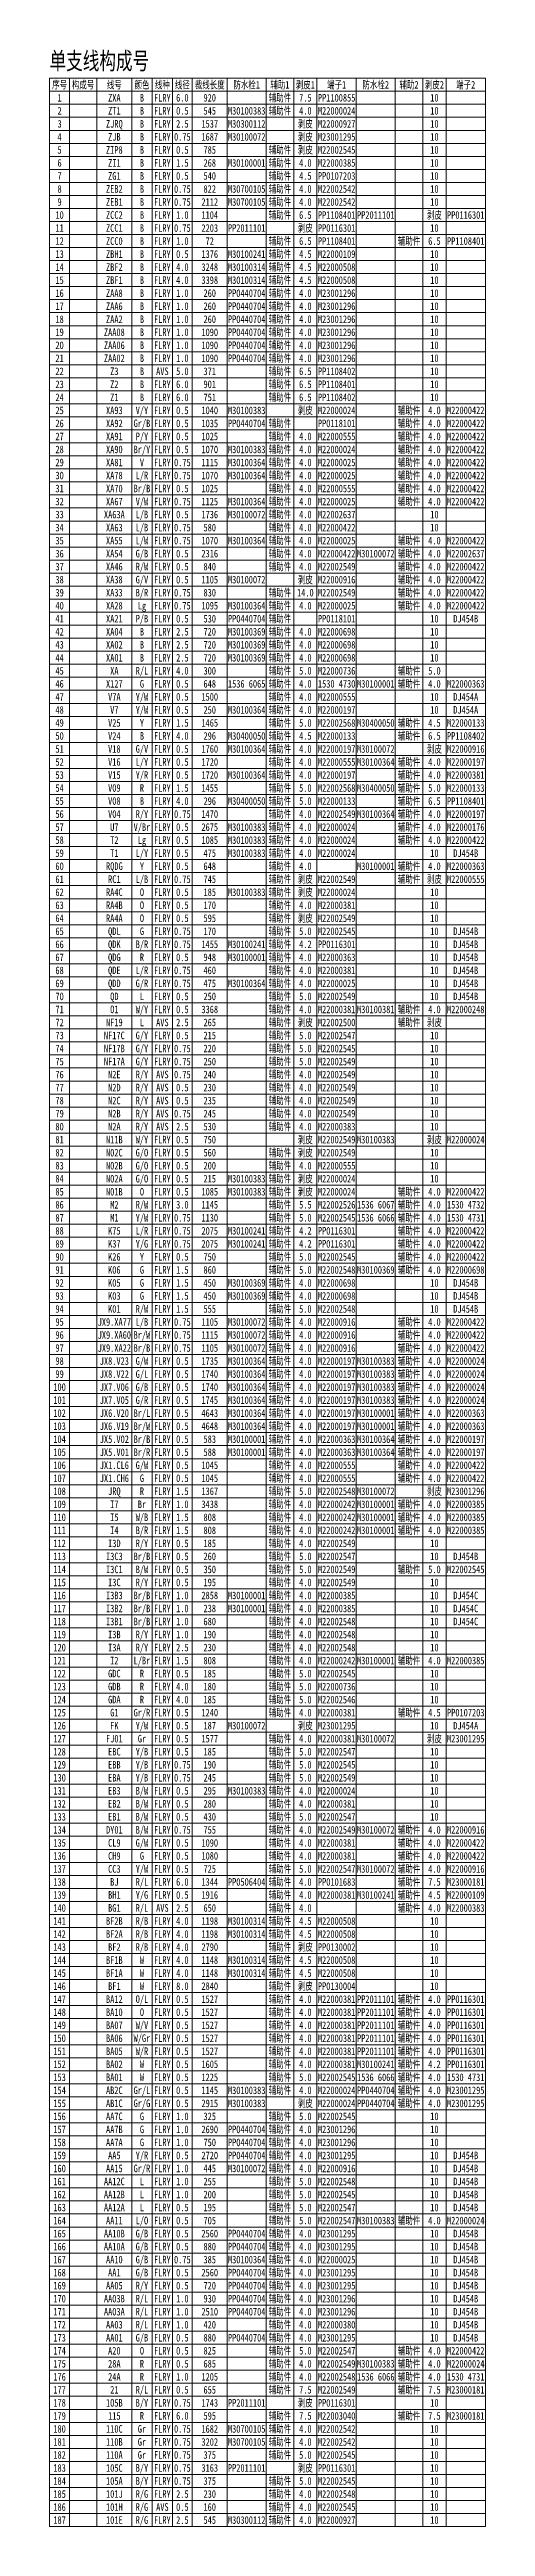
# Model space of a CAD drawing. Header units: millimetres. Extents: x -2653 to 6698, y -4403 to -42.
# Drawn here: x -1159 to -958, y -2873 to -1732 of the extents above; entities that cross this region are included whole.
import ezdxf
from ezdxf.enums import TextEntityAlignment as Align

# ---------------------------------------------------------------- set-up
doc = ezdxf.new("R2010")
doc.units = ezdxf.units.MM
doc.header["$MEASUREMENT"] = 0
doc.layers.add('文字', color=3, linetype='Continuous')
doc.layers.add('轮廓线', color=7, linetype='Continuous')
doc.styles.add('辽宁天海', font='', dxfattribs={"width": 0.7})
doc.styles.get('辽宁天海').set_extended_font_data('NSimSun')

msp = doc.modelspace()

# ---------------------------------------------------------------- texts
at = {"layer": '文字', "color": 3, "lineweight": 0, "style": '辽宁天海', "width": 0.7}
msp.add_text('单支线构成号', height=8, dxfattribs=at).set_placement((-1158.6, -1736.8), align=Align.MIDDLE_LEFT)
at = {"layer": '文字', "color": 7, "lineweight": 0, "style": '辽宁天海', "width": 0.7}
for s, p in [('序号', (-1154, -1747.8)), ('构成号', (-1143.2, -1747.8)), ('线号', (-1128.8, -1747.8)), ('颜色', (-1116.1, -1747.8)), ('线种', (-1106.7, -1747.8)), ('线径', (-1097.5, -1747.8)), ('裁线长度', (-1084.9, -1747.8)), ('防水栓1', (-1067.9, -1747.8)), ('辅助1', (-1052.6, -1747.8)), ('剥皮1', (-1040.9, -1747.8)), ('端子1', (-1026.5, -1747.8)), ('防水栓2', (-1008.5, -1747.8)), ('辅助2', (-993.2, -1747.8)), ('剥皮2', (-981.5, -1747.8)), ('端子2', (-967.1, -1747.8))]:
    msp.add_text(s, height=3.5, dxfattribs=at).set_placement(p, align=Align.MIDDLE_CENTER)
at = {"layer": '文字', "lineweight": 0, "style": '辽宁天海', "width": 0.7}
for s, p in [('1', (-1154, -1753.8)), ('ZXA', (-1128.8, -1753.8)), ('B', (-1116.1, -1753.8)), ('FLRY', (-1106.7, -1753.8)), ('6.0', (-1097.5, -1753.8)), ('920', (-1084.9, -1753.8)), ('辅助件', (-1052.6, -1753.8)), ('7.5', (-1040.9, -1753.8)), ('PP1100855', (-1026.5, -1753.8)), ('10', (-981.5, -1753.8)), ('3', (-1154, -1765.8)), ('2', (-1154, -1759.8)), ('ZJRQ', (-1128.8, -1765.8)), ('ZT1', (-1128.8, -1759.8)), ('B', (-1116.1, -1759.8)), ('B', (-1116.1, -1765.8)), ('FLRY', (-1106.7, -1759.8)), ('FLRY', (-1106.7, -1765.8)), ('0.5', (-1097.5, -1759.8)), ('2.5', (-1097.5, -1765.8)), ('1537', (-1084.9, -1765.8)), ('545', (-1084.9, -1759.8)), ('M30100383', (-1067.9, -1759.8)), ('M30300112', (-1067.9, -1765.8)), ('辅助件', (-1052.6, -1759.8)), ('剥皮', (-1040.9, -1765.8)), ('4.0', (-1040.9, -1759.8)), ('M22000024', (-1026.5, -1759.8)), ('M22000927', (-1026.5, -1765.8)), ('10', (-981.5, -1759.8)), ('10', (-981.5, -1765.8)), ('4', (-1154, -1771.8)), ('5', (-1154, -1777.8)), ('ZIP8', (-1128.8, -1777.8)), ('ZJB', (-1128.8, -1771.8)), ('B', (-1116.1, -1771.8)), ('B', (-1116.1, -1777.8)), ('FLRY', (-1106.7, -1771.8)), ('FLRY', (-1106.7, -1777.8)), ('0.75', (-1097.5, -1771.8)), ('0.5', (-1097.5, -1777.8)), ('1687', (-1084.9, -1771.8)), ('785', (-1084.9, -1777.8)), ('M30100072', (-1067.9, -1771.8)), ('辅助件', (-1052.6, -1777.8)), ('剥皮', (-1040.9, -1771.8)), ('剥皮', (-1040.9, -1777.8)), ('M23001295', (-1026.5, -1771.8)), ('M22002545', (-1026.5, -1777.8)), ('10', (-981.5, -1771.8)), ('10', (-981.5, -1777.8)), ('6', (-1154, -1783.8)), ('7', (-1154, -1789.8)), ('ZI1', (-1128.8, -1783.8)), ('ZG1', (-1128.8, -1789.8)), ('B', (-1116.1, -1783.8)), ('B', (-1116.1, -1789.8)), ('FLRY', (-1106.7, -1783.8)), ('FLRY', (-1106.7, -1789.8)), ('0.5', (-1097.5, -1789.8)), ('1.5', (-1097.5, -1783.8)), ('268', (-1084.9, -1783.8)), ('540', (-1084.9, -1789.8)), ('M30100001', (-1067.9, -1783.8)), ('辅助件', (-1052.6, -1783.8)), ('辅助件', (-1052.6, -1789.8)), ('4.0', (-1040.9, -1783.8)), ('4.5', (-1040.9, -1789.8)), ('M22000385', (-1026.5, -1783.8)), ('PP0107203', (-1026.5, -1789.8)), ('10', (-981.5, -1783.8)), ('10', (-981.5, -1789.8)), ('8', (-1154, -1795.8)), ('9', (-1154, -1801.8)), ('ZEB2', (-1128.8, -1795.8)), ('ZEB1', (-1128.8, -1801.8)), ('B', (-1116.1, -1795.8)), ('B', (-1116.1, -1801.8)), ('FLRY', (-1106.7, -1795.8)), ('FLRY', (-1106.7, -1801.8)), ('0.75', (-1097.5, -1795.8)), ('0.75', (-1097.5, -1801.8)), ('2112', (-1084.9, -1801.8)), ('822', (-1084.9, -1795.8)), ('M30700105', (-1067.9, -1795.8)), ('M30700105', (-1067.9, -1801.8)), ('辅助件', (-1052.6, -1795.8)), ('辅助件', (-1052.6, -1801.8)), ('4.0', (-1040.9, -1795.8)), ('4.0', (-1040.9, -1801.8)), ('M22002542', (-1026.5, -1795.8)), ('M22002542', (-1026.5, -1801.8)), ('10', (-981.5, -1795.8)), ('10', (-981.5, -1801.8)), ('10', (-1154, -1807.8)), ('11', (-1154, -1813.8)), ('ZCC2', (-1128.8, -1807.8)), ('ZCC1', (-1128.8, -1813.8)), ('B', (-1116.1, -1807.8)), ('B', (-1116.1, -1813.8)), ('FLRY', (-1106.7, -1807.8)), ('FLRY', (-1106.7, -1813.8)), ('0.75', (-1097.5, -1813.8)), ('1.0', (-1097.5, -1807.8)), ('1104', (-1084.9, -1807.8)), ('2203', (-1084.9, -1813.8)), ('PP2011101', (-1067.9, -1813.8)), ('辅助件', (-1052.6, -1807.8)), ('剥皮', (-1040.9, -1813.8)), ('6.5', (-1040.9, -1807.8)), ('PP1108401', (-1026.5, -1807.8)), ('PP0116301', (-1026.5, -1813.8)), ('PP2011101', (-1008.5, -1807.8)), ('剥皮', (-981.5, -1807.8)), ('10', (-981.5, -1813.8)), ('PP0116301', (-967.1, -1807.8)), ('12', (-1154, -1819.8)), ('13', (-1154, -1825.8)), ('ZCC0', (-1128.8, -1819.8)), ('ZBH1', (-1128.8, -1825.8)), ('B', (-1116.1, -1819.8)), ('B', (-1116.1, -1825.8)), ('FLRY', (-1106.7, -1819.8)), ('FLRY', (-1106.7, -1825.8)), ('0.5', (-1097.5, -1825.8)), ('1.0', (-1097.5, -1819.8)), ('1376', (-1084.9, -1825.8)), ('72', (-1084.9, -1819.8)), ('M30100241', (-1067.9, -1825.8)), ('辅助件', (-1052.6, -1819.8)), ('辅助件', (-1052.6, -1825.8)), ('4.5', (-1040.9, -1825.8)), ('6.5', (-1040.9, -1819.8)), ('M22000109', (-1026.5, -1825.8)), ('PP1108401', (-1026.5, -1819.8)), ('辅助件', (-993.2, -1819.8)), ('6.5', (-981.5, -1819.8)), ('10', (-981.5, -1825.8)), ('PP1108401', (-967.1, -1819.8)), ('14', (-1154, -1831.8)), ('15', (-1154, -1837.8)), ('ZBF2', (-1128.8, -1831.8)), ('ZBF1', (-1128.8, -1837.8)), ('B', (-1116.1, -1831.8)), ('B', (-1116.1, -1837.8)), ('FLRY', (-1106.7, -1831.8)), ('FLRY', (-1106.7, -1837.8)), ('4.0', (-1097.5, -1831.8)), ('4.0', (-1097.5, -1837.8)), ('3248', (-1084.9, -1831.8)), ('3398', (-1084.9, -1837.8)), ('M30100314', (-1067.9, -1831.8)), ('M30100314', (-1067.9, -1837.8)), ('辅助件', (-1052.6, -1831.8)), ('辅助件', (-1052.6, -1837.8)), ('4.5', (-1040.9, -1831.8)), ('4.5', (-1040.9, -1837.8)), ('M22000508', (-1026.5, -1831.8)), ('M22000508', (-1026.5, -1837.8)), ('10', (-981.5, -1831.8)), ('10', (-981.5, -1837.8)), ('16', (-1154, -1843.8)), ('17', (-1154, -1849.8)), ('ZAA8', (-1128.8, -1843.8)), ('ZAA6', (-1128.8, -1849.8)), ('B', (-1116.1, -1843.8)), ('B', (-1116.1, -1849.8)), ('FLRY', (-1106.7, -1843.8)), ('FLRY', (-1106.7, -1849.8)), ('1.0', (-1097.5, -1843.8)), ('1.0', (-1097.5, -1849.8)), ('260', (-1084.9, -1843.8)), ('260', (-1084.9, -1849.8)), ('PP0440704', (-1067.9, -1843.8)), ('PP0440704', (-1067.9, -1849.8)), ('辅助件', (-1052.6, -1843.8)), ('辅助件', (-1052.6, -1849.8)), ('4.0', (-1040.9, -1843.8)), ('4.0', (-1040.9, -1849.8)), ('M23001296', (-1026.5, -1843.8)), ('M23001296', (-1026.5, -1849.8)), ('10', (-981.5, -1843.8)), ('10', (-981.5, -1849.8)), ('18', (-1154, -1855.8)), ('19', (-1154, -1861.8)), ('ZAA08', (-1128.8, -1861.8)), ('ZAA2', (-1128.8, -1855.8)), ('B', (-1116.1, -1855.8)), ('B', (-1116.1, -1861.8)), ('FLRY', (-1106.7, -1855.8)), ('FLRY', (-1106.7, -1861.8)), ('1.0', (-1097.5, -1855.8)), ('1.0', (-1097.5, -1861.8)), ('1090', (-1084.9, -1861.8)), ('260', (-1084.9, -1855.8)), ('PP0440704', (-1067.9, -1855.8)), ('PP0440704', (-1067.9, -1861.8)), ('辅助件', (-1052.6, -1855.8)), ('辅助件', (-1052.6, -1861.8)), ('4.0', (-1040.9, -1855.8)), ('4.0', (-1040.9, -1861.8)), ('M23001296', (-1026.5, -1855.8)), ('M23001296', (-1026.5, -1861.8)), ('10', (-981.5, -1855.8)), ('10', (-981.5, -1861.8)), ('20', (-1154, -1867.8)), ('ZAA06', (-1128.8, -1867.8)), ('B', (-1116.1, -1867.8)), ('FLRY', (-1106.7, -1867.8)), ('1.0', (-1097.5, -1867.8)), ('1090', (-1084.9, -1867.8)), ('PP0440704', (-1067.9, -1867.8)), ('辅助件', (-1052.6, -1867.8)), ('辅助件', (-1052.6, -1873.8)), ('4.0', (-1040.9, -1867.8)), ('M23001296', (-1026.5, -1867.8)), ('10', (-981.5, -1867.8)), ('21', (-1154, -1873.8)), ('22', (-1154, -1879.8)), ('ZAA02', (-1128.8, -1873.8)), ('Z3', (-1128.8, -1879.8)), ('B', (-1116.1, -1873.8)), ('B', (-1116.1, -1879.8)), ('FLRY', (-1106.7, -1873.8)), ('AVS', (-1106.7, -1879.8)), ('5.0', (-1097.5, -1879.8)), ('1.0', (-1097.5, -1873.8)), ('1090', (-1084.9, -1873.8)), ('371', (-1084.9, -1879.8)), ('PP0440704', (-1067.9, -1873.8)), ('辅助件', (-1052.6, -1879.8)), ('4.0', (-1040.9, -1873.8)), ('6.5', (-1040.9, -1879.8)), ('M23001296', (-1026.5, -1873.8)), ('PP1108402', (-1026.5, -1879.8)), ('10', (-981.5, -1873.8)), ('10', (-981.5, -1879.8)), ('23', (-1154, -1885.8)), ('24', (-1154, -1891.8)), ('Z2', (-1128.8, -1885.8)), ('Z1', (-1128.8, -1891.8)), ('B', (-1116.1, -1885.8)), ('B', (-1116.1, -1891.8)), ('FLRY', (-1106.7, -1885.8)), ('FLRY', (-1106.7, -1891.8)), ('6.0', (-1097.5, -1885.8)), ('6.0', (-1097.5, -1891.8)), ('901', (-1084.9, -1885.8)), ('751', (-1084.9, -1891.8)), ('辅助件', (-1052.6, -1885.8)), ('辅助件', (-1052.6, -1891.8)), ('6.5', (-1040.9, -1885.8)), ('6.5', (-1040.9, -1891.8)), ('PP1108401', (-1026.5, -1885.8)), ('PP1108402', (-1026.5, -1891.8)), ('10', (-981.5, -1885.8)), ('10', (-981.5, -1891.8)), ('25', (-1154, -1897.8)), ('26', (-1154, -1903.8)), ('XA93', (-1128.8, -1897.8)), ('XA92', (-1128.8, -1903.8)), ('Gr/B', (-1116.1, -1903.8)), ('V/Y', (-1116.1, -1897.8)), ('FLRY', (-1106.7, -1897.8)), ('FLRY', (-1106.7, -1903.8)), ('0.5', (-1097.5, -1897.8)), ('0.5', (-1097.5, -1903.8)), ('1040', (-1084.9, -1897.8)), ('1035', (-1084.9, -1903.8)), ('M30100383', (-1067.9, -1897.8)), ('PP0440704', (-1067.9, -1903.8)), ('辅助件', (-1052.6, -1903.8)), ('剥皮', (-1040.9, -1897.8)), ('M22000024', (-1026.5, -1897.8)), ('PP0118101', (-1026.5, -1903.8)), ('辅助件', (-993.2, -1897.8)), ('辅助件', (-993.2, -1903.8)), ('4.0', (-981.5, -1897.8)), ('4.0', (-981.5, -1903.8)), ('M22000422', (-967.1, -1897.8)), ('M22000422', (-967.1, -1903.8)), ('27', (-1154, -1909.8)), ('28', (-1154, -1915.8)), ('XA91', (-1128.8, -1909.8)), ('XA90', (-1128.8, -1915.8)), ('Br/Y', (-1116.1, -1915.8)), ('P/Y', (-1116.1, -1909.8)), ('FLRY', (-1106.7, -1909.8)), ('FLRY', (-1106.7, -1915.8)), ('0.5', (-1097.5, -1909.8)), ('0.5', (-1097.5, -1915.8)), ('1025', (-1084.9, -1909.8)), ('1070', (-1084.9, -1915.8)), ('M30100383', (-1067.9, -1915.8)), ('辅助件', (-1052.6, -1909.8)), ('辅助件', (-1052.6, -1915.8)), ('4.0', (-1040.9, -1909.8)), ('4.0', (-1040.9, -1915.8)), ('M22000555', (-1026.5, -1909.8)), ('M22000024', (-1026.5, -1915.8)), ('辅助件', (-993.2, -1909.8)), ('辅助件', (-993.2, -1915.8)), ('4.0', (-981.5, -1909.8)), ('4.0', (-981.5, -1915.8)), ('M22000422', (-967.1, -1909.8)), ('M22000422', (-967.1, -1915.8)), ('29', (-1154, -1921.8)), ('30', (-1154, -1927.8)), ('XA81', (-1128.8, -1921.8)), ('XA78', (-1128.8, -1927.8)), ('L/R', (-1116.1, -1927.8)), ('V', (-1116.1, -1921.8)), ('FLRY', (-1106.7, -1921.8)), ('FLRY', (-1106.7, -1927.8)), ('0.75', (-1097.5, -1921.8)), ('0.75', (-1097.5, -1927.8)), ('1115', (-1084.9, -1921.8)), ('1070', (-1084.9, -1927.8)), ('M30100364', (-1067.9, -1921.8)), ('M30100364', (-1067.9, -1927.8)), ('辅助件', (-1052.6, -1921.8)), ('辅助件', (-1052.6, -1927.8)), ('4.0', (-1040.9, -1921.8)), ('4.0', (-1040.9, -1927.8)), ('M22000025', (-1026.5, -1921.8)), ('M22000025', (-1026.5, -1927.8)), ('辅助件', (-993.2, -1921.8)), ('辅助件', (-993.2, -1927.8)), ('4.0', (-981.5, -1921.8)), ('4.0', (-981.5, -1927.8)), ('M22000422', (-967.1, -1921.8)), ('M22000422', (-967.1, -1927.8)), ('31', (-1154, -1933.8)), ('32', (-1154, -1939.8)), ('XA70', (-1128.8, -1933.8)), ('XA67', (-1128.8, -1939.8)), ('Br/B', (-1116.1, -1933.8)), ('V/W', (-1116.1, -1939.8)), ('FLRY', (-1106.7, -1933.8)), ('FLRY', (-1106.7, -1939.8)), ('0.75', (-1097.5, -1939.8)), ('0.5', (-1097.5, -1933.8)), ('1025', (-1084.9, -1933.8)), ('1125', (-1084.9, -1939.8)), ('M30100364', (-1067.9, -1939.8)), ('辅助件', (-1052.6, -1933.8)), ('辅助件', (-1052.6, -1939.8)), ('4.0', (-1040.9, -1933.8)), ('4.0', (-1040.9, -1939.8)), ('M22000555', (-1026.5, -1933.8)), ('M22000025', (-1026.5, -1939.8)), ('辅助件', (-993.2, -1933.8)), ('辅助件', (-993.2, -1939.8)), ('4.0', (-981.5, -1933.8)), ('4.0', (-981.5, -1939.8)), ('M22000422', (-967.1, -1933.8)), ('M22000422', (-967.1, -1939.8)), ('33', (-1154, -1945.8)), ('34', (-1154, -1951.8)), ('XA63A', (-1128.8, -1945.8)), ('XA63', (-1128.8, -1951.8)), ('L/B', (-1116.1, -1945.8)), ('L/B', (-1116.1, -1951.8)), ('FLRY', (-1106.7, -1945.8)), ('FLRY', (-1106.7, -1951.8)), ('0.75', (-1097.5, -1951.8)), ('0.5', (-1097.5, -1945.8)), ('1736', (-1084.9, -1945.8)), ('580', (-1084.9, -1951.8)), ('M30100072', (-1067.9, -1945.8)), ('辅助件', (-1052.6, -1945.8)), ('辅助件', (-1052.6, -1951.8)), ('4.0', (-1040.9, -1945.8)), ('4.0', (-1040.9, -1951.8)), ('M22002637', (-1026.5, -1945.8)), ('M22000422', (-1026.5, -1951.8)), ('10', (-981.5, -1945.8)), ('10', (-981.5, -1951.8)), ('35', (-1154, -1957.8)), ('36', (-1154, -1963.8)), ('XA55', (-1128.8, -1957.8)), ('XA54', (-1128.8, -1963.8)), ('G/B', (-1116.1, -1963.8)), ('L/W', (-1116.1, -1957.8)), ('FLRY', (-1106.7, -1957.8)), ('FLRY', (-1106.7, -1963.8)), ('0.75', (-1097.5, -1957.8)), ('0.5', (-1097.5, -1963.8)), ('1070', (-1084.9, -1957.8)), ('2316', (-1084.9, -1963.8)), ('M30100364', (-1067.9, -1957.8)), ('辅助件', (-1052.6, -1957.8)), ('辅助件', (-1052.6, -1963.8)), ('4.0', (-1040.9, -1957.8)), ('4.0', (-1040.9, -1963.8)), ('M22000025', (-1026.5, -1957.8)), ('M22000422', (-1026.5, -1963.8)), ('M30100072', (-1008.5, -1963.8)), ('辅助件', (-993.2, -1957.8)), ('辅助件', (-993.2, -1963.8)), ('4.0', (-981.5, -1957.8)), ('4.0', (-981.5, -1963.8)), ('M22000422', (-967.1, -1957.8)), ('M22002637', (-967.1, -1963.8)), ('37', (-1154, -1969.8)), ('38', (-1154, -1975.8)), ('XA46', (-1128.8, -1969.8)), ('XA38', (-1128.8, -1975.8)), ('G/V', (-1116.1, -1975.8)), ('R/W', (-1116.1, -1969.8)), ('FLRY', (-1106.7, -1969.8)), ('FLRY', (-1106.7, -1975.8)), ('0.5', (-1097.5, -1969.8)), ('0.5', (-1097.5, -1975.8)), ('1105', (-1084.9, -1975.8)), ('840', (-1084.9, -1969.8)), ('M30100072', (-1067.9, -1975.8)), ('辅助件', (-1052.6, -1969.8)), ('剥皮', (-1040.9, -1975.8)), ('4.0', (-1040.9, -1969.8)), ('M22002549', (-1026.5, -1969.8)), ('M22000916', (-1026.5, -1975.8)), ('辅助件', (-993.2, -1969.8)), ('辅助件', (-993.2, -1975.8)), ('4.0', (-981.5, -1969.8)), ('4.0', (-981.5, -1975.8)), ('M22000422', (-967.1, -1969.8)), ('M22000422', (-967.1, -1975.8)), ('39', (-1154, -1981.8)), ('XA33', (-1128.8, -1981.8)), ('B/R', (-1116.1, -1981.8)), ('FLRY', (-1106.7, -1981.8)), ('0.75', (-1097.5, -1981.8)), ('830', (-1084.9, -1981.8)), ('辅助件', (-1052.6, -1981.8)), ('辅助件', (-1052.6, -1987.8)), ('14.0', (-1040.9, -1981.8)), ('M22002549', (-1026.5, -1981.8)), ('辅助件', (-993.2, -1981.8)), ('辅助件', (-993.2, -1987.8)), ('4.0', (-981.5, -1981.8)), ('M22000422', (-967.1, -1981.8)), ('40', (-1154, -1987.8)), ('41', (-1154, -1993.8)), ('XA28', (-1128.8, -1987.8)), ('XA21', (-1128.8, -1993.8)), ('P/B', (-1116.1, -1993.8)), ('Lg', (-1116.1, -1987.8)), ('FLRY', (-1106.7, -1987.8)), ('FLRY', (-1106.7, -1993.8)), ('0.75', (-1097.5, -1987.8)), ('0.5', (-1097.5, -1993.8)), ('1095', (-1084.9, -1987.8)), ('530', (-1084.9, -1993.8)), ('M30100364', (-1067.9, -1987.8)), ('PP0440704', (-1067.9, -1993.8)), ('辅助件', (-1052.6, -1993.8)), ('4.0', (-1040.9, -1987.8)), ('M22000025', (-1026.5, -1987.8)), ('PP0118101', (-1026.5, -1993.8)), ('4.0', (-981.5, -1987.8)), ('10', (-981.5, -1993.8)), ('M22000422', (-967.1, -1987.8)), ('DJ454B', (-967.1, -1993.8)), ('42', (-1154, -1999.8)), ('43', (-1154, -2005.8)), ('XA04', (-1128.8, -1999.8)), ('XA02', (-1128.8, -2005.8)), ('B', (-1116.1, -1999.8)), ('B', (-1116.1, -2005.8)), ('FLRY', (-1106.7, -1999.8)), ('FLRY', (-1106.7, -2005.8)), ('2.5', (-1097.5, -1999.8)), ('2.5', (-1097.5, -2005.8)), ('720', (-1084.9, -1999.8)), ('720', (-1084.9, -2005.8)), ('M30100369', (-1067.9, -1999.8)), ('M30100369', (-1067.9, -2005.8)), ('辅助件', (-1052.6, -1999.8)), ('辅助件', (-1052.6, -2005.8)), ('4.0', (-1040.9, -1999.8)), ('4.0', (-1040.9, -2005.8)), ('M22000698', (-1026.5, -1999.8)), ('M22000698', (-1026.5, -2005.8)), ('10', (-981.5, -1999.8)), ('10', (-981.5, -2005.8)), ('44', (-1154, -2011.8)), ('45', (-1154, -2017.8)), ('XA01', (-1128.8, -2011.8)), ('XA', (-1128.8, -2017.8)), ('R/L', (-1116.1, -2017.8)), ('B', (-1116.1, -2011.8)), ('FLRY', (-1106.7, -2011.8)), ('FLRY', (-1106.7, -2017.8)), ('2.5', (-1097.5, -2011.8)), ('4.0', (-1097.5, -2017.8)), ('720', (-1084.9, -2011.8)), ('300', (-1084.9, -2017.8)), ('M30100369', (-1067.9, -2011.8)), ('辅助件', (-1052.6, -2011.8)), ('辅助件', (-1052.6, -2017.8)), ('4.0', (-1040.9, -2011.8)), ('5.0', (-1040.9, -2017.8)), ('M22000698', (-1026.5, -2011.8)), ('M22000736', (-1026.5, -2017.8)), ('辅助件', (-993.2, -2017.8)), ('5.0', (-981.5, -2017.8)), ('10', (-981.5, -2011.8)), ('46', (-1154, -2023.8)), ('47', (-1154, -2029.8)), ('X127', (-1128.8, -2023.8)), ('V7A', (-1128.8, -2029.8)), ('Y/W', (-1116.1, -2029.8)), ('G', (-1116.1, -2023.8)), ('FLRY', (-1106.7, -2023.8)), ('FLRY', (-1106.7, -2029.8)), ('0.5', (-1097.5, -2023.8)), ('0.5', (-1097.5, -2029.8)), ('1500', (-1084.9, -2029.8)), ('648', (-1084.9, -2023.8)), ('1536 6065', (-1067.9, -2023.8)), ('辅助件', (-1052.6, -2023.8)), ('辅助件', (-1052.6, -2029.8)), ('4.0', (-1040.9, -2023.8)), ('4.0', (-1040.9, -2029.8)), ('M22000555', (-1026.5, -2029.8)), ('1530 4730', (-1026.5, -2023.8)), ('M30100001', (-1008.5, -2023.8)), ('辅助件', (-993.2, -2023.8)), ('4.0', (-981.5, -2023.8)), ('10', (-981.5, -2029.8)), ('M22000363', (-967.1, -2023.8)), ('DJ454A', (-967.1, -2029.8)), ('48', (-1154, -2035.8)), ('49', (-1154, -2041.8)), ('V25', (-1128.8, -2041.8)), ('V7', (-1128.8, -2035.8)), ('Y/W', (-1116.1, -2035.8)), ('Y', (-1116.1, -2041.8)), ('FLRY', (-1106.7, -2035.8)), ('FLRY', (-1106.7, -2041.8)), ('0.5', (-1097.5, -2035.8)), ('1.5', (-1097.5, -2041.8)), ('1465', (-1084.9, -2041.8)), ('250', (-1084.9, -2035.8)), ('M30100364', (-1067.9, -2035.8)), ('辅助件', (-1052.6, -2035.8)), ('辅助件', (-1052.6, -2041.8)), ('4.0', (-1040.9, -2035.8)), ('5.0', (-1040.9, -2041.8)), ('M22000197', (-1026.5, -2035.8)), ('M22002568', (-1026.5, -2041.8)), ('M30400050', (-1008.5, -2041.8)), ('辅助件', (-993.2, -2041.8)), ('4.5', (-981.5, -2041.8)), ('10', (-981.5, -2035.8)), ('M22000133', (-967.1, -2041.8)), ('DJ454A', (-967.1, -2035.8)), ('50', (-1154, -2047.8)), ('51', (-1154, -2053.8)), ('V24', (-1128.8, -2047.8)), ('V18', (-1128.8, -2053.8)), ('G/V', (-1116.1, -2053.8)), ('B', (-1116.1, -2047.8)), ('FLRY', (-1106.7, -2047.8)), ('FLRY', (-1106.7, -2053.8)), ('4.0', (-1097.5, -2047.8)), ('0.5', (-1097.5, -2053.8)), ('1760', (-1084.9, -2053.8)), ('296', (-1084.9, -2047.8)), ('M30400050', (-1067.9, -2047.8)), ('M30100364', (-1067.9, -2053.8)), ('辅助件', (-1052.6, -2047.8)), ('辅助件', (-1052.6, -2053.8)), ('4.5', (-1040.9, -2047.8)), ('4.0', (-1040.9, -2053.8)), ('M22000133', (-1026.5, -2047.8)), ('M22000197', (-1026.5, -2053.8)), ('M30100072', (-1008.5, -2053.8)), ('辅助件', (-993.2, -2047.8)), ('剥皮', (-981.5, -2053.8)), ('6.5', (-981.5, -2047.8)), ('M22000916', (-967.1, -2053.8)), ('PP1108402', (-967.1, -2047.8)), ('52', (-1154, -2059.8)), ('53', (-1154, -2065.8)), ('V16', (-1128.8, -2059.8)), ('V15', (-1128.8, -2065.8)), ('Y/R', (-1116.1, -2065.8)), ('L/Y', (-1116.1, -2059.8)), ('FLRY', (-1106.7, -2059.8)), ('FLRY', (-1106.7, -2065.8)), ('0.5', (-1097.5, -2059.8)), ('0.5', (-1097.5, -2065.8)), ('1720', (-1084.9, -2059.8)), ('1720', (-1084.9, -2065.8)), ('M30100364', (-1067.9, -2065.8)), ('辅助件', (-1052.6, -2059.8)), ('辅助件', (-1052.6, -2065.8)), ('4.0', (-1040.9, -2059.8)), ('4.0', (-1040.9, -2065.8)), ('M22000555', (-1026.5, -2059.8)), ('M22000197', (-1026.5, -2065.8)), ('M30100364', (-1008.5, -2059.8)), ('辅助件', (-993.2, -2059.8)), ('辅助件', (-993.2, -2065.8)), ('4.0', (-981.5, -2059.8)), ('4.0', (-981.5, -2065.8)), ('M22000197', (-967.1, -2059.8)), ('M22000381', (-967.1, -2065.8)), ('54', (-1154, -2071.8)), ('55', (-1154, -2077.8)), ('V09', (-1128.8, -2071.8)), ('V08', (-1128.8, -2077.8)), ('R', (-1116.1, -2071.8)), ('B', (-1116.1, -2077.8)), ('FLRY', (-1106.7, -2071.8)), ('FLRY', (-1106.7, -2077.8)), ('4.0', (-1097.5, -2077.8)), ('1.5', (-1097.5, -2071.8)), ('1455', (-1084.9, -2071.8)), ('296', (-1084.9, -2077.8)), ('M30400050', (-1067.9, -2077.8)), ('辅助件', (-1052.6, -2071.8)), ('辅助件', (-1052.6, -2077.8)), ('5.0', (-1040.9, -2071.8)), ('5.0', (-1040.9, -2077.8)), ('M22002568', (-1026.5, -2071.8)), ('M22000133', (-1026.5, -2077.8)), ('M30400050', (-1008.5, -2071.8)), ('辅助件', (-993.2, -2071.8)), ('辅助件', (-993.2, -2077.8)), ('5.0', (-981.5, -2071.8)), ('6.5', (-981.5, -2077.8)), ('M22000133', (-967.1, -2071.8)), ('PP1108401', (-967.1, -2077.8)), ('56', (-1154, -2083.8)), ('57', (-1154, -2089.8)), ('V04', (-1128.8, -2083.8)), ('U7', (-1128.8, -2089.8)), ('V/Br', (-1116.1, -2089.8)), ('R/Y', (-1116.1, -2083.8)), ('FLRY', (-1106.7, -2083.8)), ('FLRY', (-1106.7, -2089.8)), ('0.75', (-1097.5, -2083.8)), ('0.5', (-1097.5, -2089.8)), ('1470', (-1084.9, -2083.8)), ('2675', (-1084.9, -2089.8)), ('M30100383', (-1067.9, -2089.8)), ('辅助件', (-1052.6, -2083.8)), ('辅助件', (-1052.6, -2089.8)), ('4.0', (-1040.9, -2083.8)), ('4.0', (-1040.9, -2089.8)), ('M22002549', (-1026.5, -2083.8)), ('M22000024', (-1026.5, -2089.8)), ('M30100364', (-1008.5, -2083.8)), ('辅助件', (-993.2, -2083.8)), ('辅助件', (-993.2, -2089.8)), ('4.0', (-981.5, -2083.8)), ('4.0', (-981.5, -2089.8)), ('M22000197', (-967.1, -2083.8)), ('M22000176', (-967.1, -2089.8)), ('58', (-1154, -2095.8)), ('T2', (-1128.8, -2095.8)), ('L/Y', (-1116.1, -2101.8)), ('Lg', (-1116.1, -2095.8)), ('FLRY', (-1106.7, -2095.8)), ('0.5', (-1097.5, -2095.8)), ('1085', (-1084.9, -2095.8)), ('M30100383', (-1067.9, -2095.8)), ('辅助件', (-1052.6, -2095.8)), ('辅助件', (-1052.6, -2101.8)), ('4.0', (-1040.9, -2095.8)), ('M22000024', (-1026.5, -2095.8)), ('辅助件', (-993.2, -2095.8)), ('4.0', (-981.5, -2095.8)), ('M22000422', (-967.1, -2095.8)), ('59', (-1154, -2101.8)), ('60', (-1154, -2107.8)), ('RQDG', (-1128.8, -2107.8)), ('T1', (-1128.8, -2101.8)), ('Y', (-1116.1, -2107.8)), ('FLRY', (-1106.7, -2101.8)), ('FLRY', (-1106.7, -2107.8)), ('0.5', (-1097.5, -2101.8)), ('0.5', (-1097.5, -2107.8)), ('475', (-1084.9, -2101.8)), ('648', (-1084.9, -2107.8)), ('M30100383', (-1067.9, -2101.8)), ('辅助件', (-1052.6, -2107.8)), ('4.0', (-1040.9, -2101.8)), ('4.0', (-1040.9, -2107.8)), ('M22000024', (-1026.5, -2101.8)), ('M30100001', (-1008.5, -2107.8)), ('辅助件', (-993.2, -2107.8)), ('4.0', (-981.5, -2107.8)), ('10', (-981.5, -2101.8)), ('M22000363', (-967.1, -2107.8)), ('DJ454B', (-967.1, -2101.8)), ('61', (-1154, -2113.8)), ('62', (-1154, -2119.8)), ('RA4C', (-1128.8, -2119.8)), ('RC1', (-1128.8, -2113.8)), ('L/B', (-1116.1, -2113.8)), ('O', (-1116.1, -2119.8)), ('FLRY', (-1106.7, -2113.8)), ('FLRY', (-1106.7, -2119.8)), ('0.75', (-1097.5, -2113.8)), ('0.5', (-1097.5, -2119.8)), ('745', (-1084.9, -2113.8)), ('185', (-1084.9, -2119.8)), ('M30100383', (-1067.9, -2119.8)), ('辅助件', (-1052.6, -2113.8)), ('辅助件', (-1052.6, -2119.8)), ('剥皮', (-1040.9, -2113.8)), ('剥皮', (-1040.9, -2119.8)), ('M22002549', (-1026.5, -2113.8)), ('M22000024', (-1026.5, -2119.8)), ('辅助件', (-993.2, -2113.8)), ('剥皮', (-981.5, -2113.8)), ('10', (-981.5, -2119.8)), ('M22000555', (-967.1, -2113.8)), ('63', (-1154, -2125.8)), ('64', (-1154, -2131.8)), ('RA4B', (-1128.8, -2125.8)), ('RA4A', (-1128.8, -2131.8)), ('O', (-1116.1, -2125.8)), ('O', (-1116.1, -2131.8)), ('FLRY', (-1106.7, -2125.8)), ('FLRY', (-1106.7, -2131.8)), ('0.5', (-1097.5, -2125.8)), ('0.5', (-1097.5, -2131.8)), ('595', (-1084.9, -2131.8)), ('170', (-1084.9, -2125.8)), ('辅助件', (-1052.6, -2125.8)), ('辅助件', (-1052.6, -2131.8)), ('剥皮', (-1040.9, -2131.8)), ('4.0', (-1040.9, -2125.8)), ('M22000381', (-1026.5, -2125.8)), ('M22002549', (-1026.5, -2131.8)), ('10', (-981.5, -2125.8)), ('10', (-981.5, -2131.8)), ('65', (-1154, -2137.8)), ('66', (-1154, -2143.8)), ('QDL', (-1128.8, -2137.8)), ('QDK', (-1128.8, -2143.8)), ('B/R', (-1116.1, -2143.8)), ('G', (-1116.1, -2137.8)), ('FLRY', (-1106.7, -2137.8)), ('FLRY', (-1106.7, -2143.8)), ('0.75', (-1097.5, -2137.8)), ('0.75', (-1097.5, -2143.8)), ('1455', (-1084.9, -2143.8)), ('170', (-1084.9, -2137.8)), ('M30100241', (-1067.9, -2143.8)), ('辅助件', (-1052.6, -2137.8)), ('辅助件', (-1052.6, -2143.8)), ('5.0', (-1040.9, -2137.8)), ('4.2', (-1040.9, -2143.8)), ('M22002545', (-1026.5, -2137.8)), ('PP0116301', (-1026.5, -2143.8)), ('10', (-981.5, -2137.8)), ('10', (-981.5, -2143.8)), ('DJ454B', (-967.1, -2137.8)), ('DJ454B', (-967.1, -2143.8)), ('67', (-1154, -2149.8)), ('68', (-1154, -2155.8)), ('QDG', (-1128.8, -2149.8)), ('QDE', (-1128.8, -2155.8)), ('L/R', (-1116.1, -2155.8)), ('R', (-1116.1, -2149.8)), ('FLRY', (-1106.7, -2149.8)), ('FLRY', (-1106.7, -2155.8)), ('0.75', (-1097.5, -2155.8)), ('0.5', (-1097.5, -2149.8)), ('948', (-1084.9, -2149.8)), ('460', (-1084.9, -2155.8)), ('M30100001', (-1067.9, -2149.8)), ('辅助件', (-1052.6, -2149.8)), ('辅助件', (-1052.6, -2155.8)), ('4.0', (-1040.9, -2149.8)), ('4.0', (-1040.9, -2155.8)), ('M22000363', (-1026.5, -2149.8)), ('M22000381', (-1026.5, -2155.8)), ('10', (-981.5, -2149.8)), ('10', (-981.5, -2155.8)), ('DJ454B', (-967.1, -2149.8)), ('DJ454B', (-967.1, -2155.8)), ('69', (-1154, -2161.8)), ('70', (-1154, -2167.8)), ('QDD', (-1128.8, -2161.8)), ('QD', (-1128.8, -2167.8)), ('G/R', (-1116.1, -2161.8)), ('L', (-1116.1, -2167.8)), ('FLRY', (-1106.7, -2161.8)), ('FLRY', (-1106.7, -2167.8)), ('0.75', (-1097.5, -2161.8)), ('0.5', (-1097.5, -2167.8)), ('475', (-1084.9, -2161.8)), ('250', (-1084.9, -2167.8)), ('M30100364', (-1067.9, -2161.8)), ('辅助件', (-1052.6, -2161.8)), ('辅助件', (-1052.6, -2167.8)), ('4.0', (-1040.9, -2161.8)), ('5.0', (-1040.9, -2167.8)), ('M22000025', (-1026.5, -2161.8)), ('M22002549', (-1026.5, -2167.8)), ('10', (-981.5, -2161.8)), ('10', (-981.5, -2167.8)), ('DJ454B', (-967.1, -2161.8)), ('DJ454B', (-967.1, -2167.8)), ('71', (-1154, -2173.8)), ('72', (-1154, -2179.8)), ('NF19', (-1128.8, -2179.8)), ('O1', (-1128.8, -2173.8)), ('W/Y', (-1116.1, -2173.8)), ('L', (-1116.1, -2179.8)), ('FLRY', (-1106.7, -2173.8)), ('AVS', (-1106.7, -2179.8)), ('0.5', (-1097.5, -2173.8)), ('2.5', (-1097.5, -2179.8)), ('3368', (-1084.9, -2173.8)), ('265', (-1084.9, -2179.8)), ('辅助件', (-1052.6, -2173.8)), ('辅助件', (-1052.6, -2179.8)), ('剥皮', (-1040.9, -2179.8)), ('4.0', (-1040.9, -2173.8)), ('M22000381', (-1026.5, -2173.8)), ('M22002500', (-1026.5, -2179.8)), ('M30100381', (-1008.5, -2173.8)), ('辅助件', (-993.2, -2173.8)), ('辅助件', (-993.2, -2179.8)), ('剥皮', (-981.5, -2179.8)), ('4.0', (-981.5, -2173.8)), ('M22000248', (-967.1, -2173.8)), ('73', (-1154, -2185.8)), ('74', (-1154, -2191.8)), ('NF17C', (-1128.8, -2185.8)), ('NF17B', (-1128.8, -2191.8)), ('G/Y', (-1116.1, -2185.8)), ('G/Y', (-1116.1, -2191.8)), ('FLRY', (-1106.7, -2185.8)), ('FLRY', (-1106.7, -2191.8)), ('0.75', (-1097.5, -2191.8)), ('0.5', (-1097.5, -2185.8)), ('215', (-1084.9, -2185.8)), ('220', (-1084.9, -2191.8)), ('辅助件', (-1052.6, -2185.8)), ('辅助件', (-1052.6, -2191.8)), ('5.0', (-1040.9, -2185.8)), ('5.0', (-1040.9, -2191.8)), ('M22002547', (-1026.5, -2185.8)), ('M22002545', (-1026.5, -2191.8)), ('10', (-981.5, -2185.8)), ('10', (-981.5, -2191.8)), ('75', (-1154, -2197.8)), ('76', (-1154, -2203.8)), ('NF17A', (-1128.8, -2197.8)), ('N2E', (-1128.8, -2203.8)), ('G/Y', (-1116.1, -2197.8)), ('R/Y', (-1116.1, -2203.8)), ('FLRY', (-1106.7, -2197.8)), ('AVS', (-1106.7, -2203.8)), ('0.75', (-1097.5, -2197.8)), ('0.75', (-1097.5, -2203.8)), ('250', (-1084.9, -2197.8)), ('240', (-1084.9, -2203.8)), ('辅助件', (-1052.6, -2197.8)), ('辅助件', (-1052.6, -2203.8)), ('5.0', (-1040.9, -2197.8)), ('4.0', (-1040.9, -2203.8)), ('M22002549', (-1026.5, -2197.8)), ('M22002549', (-1026.5, -2203.8)), ('10', (-981.5, -2197.8)), ('10', (-981.5, -2203.8)), ('77', (-1154, -2209.8)), ('N2D', (-1128.8, -2209.8)), ('R/Y', (-1116.1, -2209.8)), ('R/Y', (-1116.1, -2215.8)), ('AVS', (-1106.7, -2209.8)), ('0.5', (-1097.5, -2209.8)), ('230', (-1084.9, -2209.8)), ('辅助件', (-1052.6, -2209.8)), ('辅助件', (-1052.6, -2215.8)), ('4.0', (-1040.9, -2209.8)), ('M22002549', (-1026.5, -2209.8)), ('10', (-981.5, -2209.8)), ('78', (-1154, -2215.8)), ('79', (-1154, -2221.8)), ('N2C', (-1128.8, -2215.8)), ('N2B', (-1128.8, -2221.8)), ('R/Y', (-1116.1, -2221.8)), ('AVS', (-1106.7, -2215.8)), ('AVS', (-1106.7, -2221.8)), ('0.75', (-1097.5, -2221.8)), ('0.5', (-1097.5, -2215.8)), ('235', (-1084.9, -2215.8)), ('245', (-1084.9, -2221.8)), ('辅助件', (-1052.6, -2221.8)), ('4.0', (-1040.9, -2215.8)), ('4.0', (-1040.9, -2221.8)), ('M22002549', (-1026.5, -2215.8)), ('M22002549', (-1026.5, -2221.8)), ('10', (-981.5, -2215.8)), ('10', (-981.5, -2221.8)), ('80', (-1154, -2227.8)), ('81', (-1154, -2233.8)), ('N11B', (-1128.8, -2233.8)), ('N2A', (-1128.8, -2227.8)), ('W/Y', (-1116.1, -2233.8)), ('R/Y', (-1116.1, -2227.8)), ('FLRY', (-1106.7, -2233.8)), ('AVS', (-1106.7, -2227.8)), ('2.5', (-1097.5, -2227.8)), ('0.5', (-1097.5, -2233.8)), ('530', (-1084.9, -2227.8)), ('750', (-1084.9, -2233.8)), ('辅助件', (-1052.6, -2227.8)), ('剥皮', (-1040.9, -2233.8)), ('4.0', (-1040.9, -2227.8)), ('M22000383', (-1026.5, -2227.8)), ('M22002549', (-1026.5, -2233.8)), ('M30100383', (-1008.5, -2233.8)), ('剥皮', (-981.5, -2233.8)), ('10', (-981.5, -2227.8)), ('M22000024', (-967.1, -2233.8)), ('82', (-1154, -2239.8)), ('83', (-1154, -2245.8)), ('N02C', (-1128.8, -2239.8)), ('N02B', (-1128.8, -2245.8)), ('G/O', (-1116.1, -2239.8)), ('G/O', (-1116.1, -2245.8)), ('FLRY', (-1106.7, -2239.8)), ('FLRY', (-1106.7, -2245.8)), ('0.5', (-1097.5, -2239.8)), ('0.5', (-1097.5, -2245.8)), ('560', (-1084.9, -2239.8)), ('200', (-1084.9, -2245.8)), ('辅助件', (-1052.6, -2239.8)), ('辅助件', (-1052.6, -2245.8)), ('剥皮', (-1040.9, -2239.8)), ('4.0', (-1040.9, -2245.8)), ('M22002549', (-1026.5, -2239.8)), ('M22000555', (-1026.5, -2245.8)), ('10', (-981.5, -2239.8)), ('10', (-981.5, -2245.8)), ('84', (-1154, -2251.8)), ('85', (-1154, -2257.8)), ('N02A', (-1128.8, -2251.8)), ('N01B', (-1128.8, -2257.8)), ('G/O', (-1116.1, -2251.8)), ('O', (-1116.1, -2257.8)), ('FLRY', (-1106.7, -2251.8)), ('FLRY', (-1106.7, -2257.8)), ('0.5', (-1097.5, -2251.8)), ('0.5', (-1097.5, -2257.8)), ('1085', (-1084.9, -2257.8)), ('215', (-1084.9, -2251.8)), ('M30100383', (-1067.9, -2251.8)), ('M30100383', (-1067.9, -2257.8)), ('辅助件', (-1052.6, -2251.8)), ('辅助件', (-1052.6, -2257.8)), ('剥皮', (-1040.9, -2251.8)), ('剥皮', (-1040.9, -2257.8)), ('M22000024', (-1026.5, -2251.8)), ('M22000024', (-1026.5, -2257.8)), ('辅助件', (-993.2, -2257.8)), ('4.0', (-981.5, -2257.8)), ('10', (-981.5, -2251.8)), ('M22000422', (-967.1, -2257.8)), ('86', (-1154, -2263.8)), ('87', (-1154, -2269.8)), ('M2', (-1128.8, -2263.8)), ('M1', (-1128.8, -2269.8)), ('Y/W', (-1116.1, -2269.8)), ('R/W', (-1116.1, -2263.8)), ('FLRY', (-1106.7, -2263.8)), ('FLRY', (-1106.7, -2269.8)), ('0.75', (-1097.5, -2269.8)), ('3.0', (-1097.5, -2263.8)), ('1145', (-1084.9, -2263.8)), ('1130', (-1084.9, -2269.8)), ('辅助件', (-1052.6, -2263.8)), ('辅助件', (-1052.6, -2269.8)), ('5.5', (-1040.9, -2263.8)), ('5.0', (-1040.9, -2269.8)), ('M22002526', (-1026.5, -2263.8)), ('M22002545', (-1026.5, -2269.8)), ('1536 6067', (-1008.5, -2263.8)), ('1536 6066', (-1008.5, -2269.8)), ('辅助件', (-993.2, -2263.8)), ('辅助件', (-993.2, -2269.8)), ('4.0', (-981.5, -2263.8)), ('4.0', (-981.5, -2269.8)), ('1530 4732', (-967.1, -2263.8)), ('1530 4731', (-967.1, -2269.8)), ('88', (-1154, -2275.8)), ('89', (-1154, -2281.8)), ('K75', (-1128.8, -2275.8)), ('K37', (-1128.8, -2281.8)), ('Y/G', (-1116.1, -2281.8)), ('L/R', (-1116.1, -2275.8)), ('FLRY', (-1106.7, -2275.8)), ('FLRY', (-1106.7, -2281.8)), ('0.75', (-1097.5, -2275.8)), ('0.75', (-1097.5, -2281.8)), ('2075', (-1084.9, -2275.8)), ('2075', (-1084.9, -2281.8)), ('M30100241', (-1067.9, -2275.8)), ('M30100241', (-1067.9, -2281.8)), ('辅助件', (-1052.6, -2275.8)), ('辅助件', (-1052.6, -2281.8)), ('4.2', (-1040.9, -2275.8)), ('4.2', (-1040.9, -2281.8)), ('PP0116301', (-1026.5, -2275.8)), ('PP0116301', (-1026.5, -2281.8)), ('辅助件', (-993.2, -2275.8)), ('辅助件', (-993.2, -2281.8)), ('4.0', (-981.5, -2275.8)), ('4.0', (-981.5, -2281.8)), ('M22000422', (-967.1, -2275.8)), ('M22000422', (-967.1, -2281.8)), ('90', (-1154, -2287.8)), ('91', (-1154, -2293.8)), ('K26', (-1128.8, -2287.8)), ('K06', (-1128.8, -2293.8)), ('Y', (-1116.1, -2287.8)), ('G', (-1116.1, -2293.8)), ('FLRY', (-1106.7, -2287.8)), ('FLRY', (-1106.7, -2293.8)), ('0.5', (-1097.5, -2287.8)), ('1.5', (-1097.5, -2293.8)), ('750', (-1084.9, -2287.8)), ('860', (-1084.9, -2293.8)), ('辅助件', (-1052.6, -2287.8)), ('辅助件', (-1052.6, -2293.8)), ('5.0', (-1040.9, -2287.8)), ('5.0', (-1040.9, -2293.8)), ('M22002545', (-1026.5, -2287.8)), ('M22002548', (-1026.5, -2293.8)), ('M30100369', (-1008.5, -2293.8)), ('辅助件', (-993.2, -2287.8)), ('辅助件', (-993.2, -2293.8)), ('4.0', (-981.5, -2287.8)), ('4.0', (-981.5, -2293.8)), ('M22000422', (-967.1, -2287.8)), ('M22000698', (-967.1, -2293.8)), ('92', (-1154, -2299.8)), ('93', (-1154, -2305.8)), ('K05', (-1128.8, -2299.8)), ('K03', (-1128.8, -2305.8)), ('G', (-1116.1, -2299.8)), ('G', (-1116.1, -2305.8)), ('FLRY', (-1106.7, -2299.8)), ('FLRY', (-1106.7, -2305.8)), ('1.5', (-1097.5, -2299.8)), ('1.5', (-1097.5, -2305.8)), ('450', (-1084.9, -2299.8)), ('450', (-1084.9, -2305.8)), ('M30100369', (-1067.9, -2299.8)), ('M30100369', (-1067.9, -2305.8)), ('辅助件', (-1052.6, -2299.8)), ('辅助件', (-1052.6, -2305.8)), ('4.0', (-1040.9, -2299.8)), ('4.0', (-1040.9, -2305.8)), ('M22000698', (-1026.5, -2299.8)), ('M22000698', (-1026.5, -2305.8)), ('10', (-981.5, -2299.8)), ('10', (-981.5, -2305.8)), ('DJ454B', (-967.1, -2299.8)), ('DJ454B', (-967.1, -2305.8)), ('94', (-1154, -2311.8)), ('95', (-1154, -2317.8)), ('JX9.XA77', (-1128.8, -2317.8)), ('K01', (-1128.8, -2311.8)), ('R/W', (-1116.1, -2311.8)), ('L/B', (-1116.1, -2317.8)), ('FLRY', (-1106.7, -2311.8)), ('FLRY', (-1106.7, -2317.8)), ('0.75', (-1097.5, -2317.8)), ('1.5', (-1097.5, -2311.8)), ('1105', (-1084.9, -2317.8)), ('555', (-1084.9, -2311.8)), ('M30100072', (-1067.9, -2317.8)), ('辅助件', (-1052.6, -2311.8)), ('辅助件', (-1052.6, -2317.8)), ('5.0', (-1040.9, -2311.8)), ('4.0', (-1040.9, -2317.8)), ('M22002548', (-1026.5, -2311.8)), ('M22000916', (-1026.5, -2317.8)), ('辅助件', (-993.2, -2317.8)), ('4.0', (-981.5, -2317.8)), ('10', (-981.5, -2311.8)), ('M22000422', (-967.1, -2317.8)), ('DJ454B', (-967.1, -2311.8)), ('96', (-1154, -2323.8)), ('JX9.XA60', (-1128.8, -2323.8)), ('JX9.XA22', (-1128.8, -2329.8)), ('Br/W', (-1116.1, -2323.8)), ('Br/B', (-1116.1, -2329.8)), ('FLRY', (-1106.7, -2323.8)), ('FLRY', (-1106.7, -2329.8)), ('0.75', (-1097.5, -2323.8)), ('1115', (-1084.9, -2323.8)), ('M30100072', (-1067.9, -2323.8)), ('M30100072', (-1067.9, -2329.8)), ('辅助件', (-1052.6, -2323.8)), ('辅助件', (-1052.6, -2329.8)), ('4.0', (-1040.9, -2323.8)), ('M22000916', (-1026.5, -2323.8)), ('M22000916', (-1026.5, -2329.8)), ('辅助件', (-993.2, -2323.8)), ('辅助件', (-993.2, -2329.8)), ('4.0', (-981.5, -2323.8)), ('M22000422', (-967.1, -2323.8)), ('M22000422', (-967.1, -2329.8)), ('97', (-1154, -2329.8)), ('98', (-1154, -2335.8)), ('JX8.V23', (-1128.8, -2335.8)), ('G/W', (-1116.1, -2335.8)), ('FLRY', (-1106.7, -2335.8)), ('0.75', (-1097.5, -2329.8)), ('0.5', (-1097.5, -2335.8)), ('1105', (-1084.9, -2329.8)), ('1735', (-1084.9, -2335.8)), ('M30100364', (-1067.9, -2335.8)), ('辅助件', (-1052.6, -2335.8)), ('4.0', (-1040.9, -2329.8)), ('4.0', (-1040.9, -2335.8)), ('M22000197', (-1026.5, -2335.8)), ('M30100383', (-1008.5, -2335.8)), ('辅助件', (-993.2, -2335.8)), ('4.0', (-981.5, -2329.8)), ('4.0', (-981.5, -2335.8)), ('M22000024', (-967.1, -2335.8)), ('100', (-1154, -2347.8)), ('99', (-1154, -2341.8)), ('JX8.V22', (-1128.8, -2341.8)), ('JX7.V06', (-1128.8, -2347.8)), ('G/L', (-1116.1, -2341.8)), ('G/B', (-1116.1, -2347.8)), ('FLRY', (-1106.7, -2341.8)), ('FLRY', (-1106.7, -2347.8)), ('0.5', (-1097.5, -2341.8)), ('0.5', (-1097.5, -2347.8)), ('1740', (-1084.9, -2341.8)), ('1740', (-1084.9, -2347.8)), ('M30100364', (-1067.9, -2341.8)), ('M30100364', (-1067.9, -2347.8)), ('辅助件', (-1052.6, -2341.8)), ('辅助件', (-1052.6, -2347.8)), ('4.0', (-1040.9, -2341.8)), ('4.0', (-1040.9, -2347.8)), ('M22000197', (-1026.5, -2341.8)), ('M22000197', (-1026.5, -2347.8)), ('M30100383', (-1008.5, -2341.8)), ('M30100383', (-1008.5, -2347.8)), ('辅助件', (-993.2, -2341.8)), ('辅助件', (-993.2, -2347.8)), ('4.0', (-981.5, -2341.8)), ('4.0', (-981.5, -2347.8)), ('M22000024', (-967.1, -2341.8)), ('M22000024', (-967.1, -2347.8)), ('101', (-1154, -2353.8)), ('102', (-1154, -2359.8)), ('JX7.V05', (-1128.8, -2353.8)), ('JX6.V20', (-1128.8, -2359.8)), ('Br/L', (-1116.1, -2359.8)), ('G/R', (-1116.1, -2353.8)), ('FLRY', (-1106.7, -2353.8)), ('FLRY', (-1106.7, -2359.8)), ('0.5', (-1097.5, -2353.8)), ('0.5', (-1097.5, -2359.8)), ('4643', (-1084.9, -2359.8)), ('1745', (-1084.9, -2353.8)), ('M30100364', (-1067.9, -2353.8)), ('M30100364', (-1067.9, -2359.8)), ('辅助件', (-1052.6, -2353.8)), ('辅助件', (-1052.6, -2359.8)), ('4.0', (-1040.9, -2353.8)), ('4.0', (-1040.9, -2359.8)), ('M22000197', (-1026.5, -2353.8)), ('M22000197', (-1026.5, -2359.8)), ('M30100383', (-1008.5, -2353.8)), ('M30100001', (-1008.5, -2359.8)), ('辅助件', (-993.2, -2353.8)), ('辅助件', (-993.2, -2359.8)), ('4.0', (-981.5, -2353.8)), ('4.0', (-981.5, -2359.8)), ('M22000024', (-967.1, -2353.8)), ('M22000363', (-967.1, -2359.8)), ('103', (-1154, -2365.8)), ('104', (-1154, -2371.8)), ('JX6.V19', (-1128.8, -2365.8)), ('JX5.V02', (-1128.8, -2371.8)), ('Br/W', (-1116.1, -2365.8)), ('Br/B', (-1116.1, -2371.8)), ('FLRY', (-1106.7, -2365.8)), ('FLRY', (-1106.7, -2371.8)), ('0.5', (-1097.5, -2365.8)), ('0.5', (-1097.5, -2371.8)), ('4648', (-1084.9, -2365.8)), ('583', (-1084.9, -2371.8)), ('M30100364', (-1067.9, -2365.8)), ('M30100001', (-1067.9, -2371.8)), ('辅助件', (-1052.6, -2365.8)), ('辅助件', (-1052.6, -2371.8)), ('4.0', (-1040.9, -2365.8)), ('4.0', (-1040.9, -2371.8)), ('M22000197', (-1026.5, -2365.8)), ('M22000363', (-1026.5, -2371.8)), ('M30100001', (-1008.5, -2365.8)), ('M30100364', (-1008.5, -2371.8)), ('辅助件', (-993.2, -2365.8)), ('辅助件', (-993.2, -2371.8)), ('4.0', (-981.5, -2365.8)), ('4.0', (-981.5, -2371.8)), ('M22000363', (-967.1, -2365.8)), ('M22000197', (-967.1, -2371.8)), ('105', (-1154, -2377.8)), ('106', (-1154, -2383.8)), ('JX5.V01', (-1128.8, -2377.8)), ('JX1.CL6', (-1128.8, -2383.8)), ('Br/R', (-1116.1, -2377.8)), ('G/W', (-1116.1, -2383.8)), ('FLRY', (-1106.7, -2377.8)), ('FLRY', (-1106.7, -2383.8)), ('0.5', (-1097.5, -2377.8)), ('0.5', (-1097.5, -2383.8)), ('1045', (-1084.9, -2383.8)), ('588', (-1084.9, -2377.8)), ('M30100001', (-1067.9, -2377.8)), ('辅助件', (-1052.6, -2377.8)), ('辅助件', (-1052.6, -2383.8)), ('4.0', (-1040.9, -2377.8)), ('4.0', (-1040.9, -2383.8)), ('M22000363', (-1026.5, -2377.8)), ('M22000555', (-1026.5, -2383.8)), ('M30100364', (-1008.5, -2377.8)), ('辅助件', (-993.2, -2377.8)), ('辅助件', (-993.2, -2383.8)), ('4.0', (-981.5, -2377.8)), ('4.0', (-981.5, -2383.8)), ('M22000197', (-967.1, -2377.8)), ('M22000422', (-967.1, -2383.8)), ('107', (-1154, -2389.8)), ('108', (-1154, -2395.8)), ('JX1.CH6', (-1128.8, -2389.8)), ('JRQ', (-1128.8, -2395.8)), ('G', (-1116.1, -2389.8)), ('R', (-1116.1, -2395.8)), ('FLRY', (-1106.7, -2389.8)), ('FLRY', (-1106.7, -2395.8)), ('0.5', (-1097.5, -2389.8)), ('1.5', (-1097.5, -2395.8)), ('1045', (-1084.9, -2389.8)), ('1367', (-1084.9, -2395.8)), ('辅助件', (-1052.6, -2389.8)), ('辅助件', (-1052.6, -2395.8)), ('4.0', (-1040.9, -2389.8)), ('5.0', (-1040.9, -2395.8)), ('M22000555', (-1026.5, -2389.8)), ('M22002548', (-1026.5, -2395.8)), ('M30100072', (-1008.5, -2395.8)), ('辅助件', (-993.2, -2389.8)), ('剥皮', (-981.5, -2395.8)), ('4.0', (-981.5, -2389.8)), ('M22000422', (-967.1, -2389.8)), ('M23001296', (-967.1, -2395.8)), ('109', (-1154, -2401.8)), ('110', (-1154, -2407.8)), ('I7', (-1128.8, -2401.8)), ('I5', (-1128.8, -2407.8)), ('W/B', (-1116.1, -2407.8)), ('Br', (-1116.1, -2401.8)), ('FLRY', (-1106.7, -2401.8)), ('FLRY', (-1106.7, -2407.8)), ('1.0', (-1097.5, -2401.8)), ('1.5', (-1097.5, -2407.8)), ('3438', (-1084.9, -2401.8)), ('808', (-1084.9, -2407.8)), ('辅助件', (-1052.6, -2401.8)), ('辅助件', (-1052.6, -2407.8)), ('4.0', (-1040.9, -2401.8)), ('4.0', (-1040.9, -2407.8)), ('M22000242', (-1026.5, -2401.8)), ('M22000242', (-1026.5, -2407.8)), ('M30100001', (-1008.5, -2401.8)), ('M30100001', (-1008.5, -2407.8)), ('辅助件', (-993.2, -2401.8)), ('辅助件', (-993.2, -2407.8)), ('4.0', (-981.5, -2401.8)), ('4.0', (-981.5, -2407.8)), ('M22000385', (-967.1, -2401.8)), ('M22000385', (-967.1, -2407.8)), ('111', (-1154, -2413.8)), ('112', (-1154, -2419.8)), ('I3D', (-1128.8, -2419.8)), ('I4', (-1128.8, -2413.8)), ('B/R', (-1116.1, -2413.8)), ('R/Y', (-1116.1, -2419.8)), ('FLRY', (-1106.7, -2413.8)), ('FLRY', (-1106.7, -2419.8)), ('0.5', (-1097.5, -2419.8)), ('1.5', (-1097.5, -2413.8)), ('808', (-1084.9, -2413.8)), ('185', (-1084.9, -2419.8)), ('辅助件', (-1052.6, -2413.8)), ('辅助件', (-1052.6, -2419.8)), ('4.0', (-1040.9, -2413.8)), ('4.0', (-1040.9, -2419.8)), ('M22000242', (-1026.5, -2413.8)), ('M22002549', (-1026.5, -2419.8)), ('M30100001', (-1008.5, -2413.8)), ('辅助件', (-993.2, -2413.8)), ('4.0', (-981.5, -2413.8)), ('10', (-981.5, -2419.8)), ('M22000385', (-967.1, -2413.8)), ('113', (-1154, -2425.8)), ('114', (-1154, -2431.8)), ('I3C3', (-1128.8, -2425.8)), ('I3C1', (-1128.8, -2431.8)), ('Br/B', (-1116.1, -2425.8)), ('B/W', (-1116.1, -2431.8)), ('FLRY', (-1106.7, -2425.8)), ('FLRY', (-1106.7, -2431.8)), ('0.5', (-1097.5, -2425.8)), ('0.5', (-1097.5, -2431.8)), ('260', (-1084.9, -2425.8)), ('350', (-1084.9, -2431.8)), ('辅助件', (-1052.6, -2425.8)), ('辅助件', (-1052.6, -2431.8)), ('5.0', (-1040.9, -2425.8)), ('5.0', (-1040.9, -2431.8)), ('M22002547', (-1026.5, -2425.8)), ('M22002549', (-1026.5, -2431.8)), ('辅助件', (-993.2, -2431.8)), ('5.0', (-981.5, -2431.8)), ('10', (-981.5, -2425.8)), ('M22002545', (-967.1, -2431.8)), ('DJ454B', (-967.1, -2425.8)), ('115', (-1154, -2437.8)), ('116', (-1154, -2443.8)), ('I3B3', (-1128.8, -2443.8)), ('I3C', (-1128.8, -2437.8)), ('Br/B', (-1116.1, -2443.8)), ('R/Y', (-1116.1, -2437.8)), ('FLRY', (-1106.7, -2437.8)), ('FLRY', (-1106.7, -2443.8)), ('0.5', (-1097.5, -2437.8)), ('1.0', (-1097.5, -2443.8)), ('2858', (-1084.9, -2443.8)), ('195', (-1084.9, -2437.8)), ('M30100001', (-1067.9, -2443.8)), ('辅助件', (-1052.6, -2437.8)), ('辅助件', (-1052.6, -2443.8)), ('4.0', (-1040.9, -2437.8)), ('4.0', (-1040.9, -2443.8)), ('M22002549', (-1026.5, -2437.8)), ('M22000385', (-1026.5, -2443.8)), ('10', (-981.5, -2437.8)), ('10', (-981.5, -2443.8)), ('DJ454C', (-967.1, -2443.8)), ('117', (-1154, -2449.8)), ('I3B2', (-1128.8, -2449.8)), ('Br/B', (-1116.1, -2449.8)), ('FLRY', (-1106.7, -2449.8)), ('1.0', (-1097.5, -2449.8)), ('238', (-1084.9, -2449.8)), ('M30100001', (-1067.9, -2449.8)), ('辅助件', (-1052.6, -2449.8)), ('辅助件', (-1052.6, -2455.8)), ('4.0', (-1040.9, -2449.8)), ('M22000385', (-1026.5, -2449.8)), ('10', (-981.5, -2449.8)), ('DJ454C', (-967.1, -2449.8)), ('118', (-1154, -2455.8)), ('119', (-1154, -2461.8)), ('I3B1', (-1128.8, -2455.8)), ('I3B', (-1128.8, -2461.8)), ('Br/B', (-1116.1, -2455.8)), ('R/Y', (-1116.1, -2461.8)), ('FLRY', (-1106.7, -2455.8)), ('FLRY', (-1106.7, -2461.8)), ('1.0', (-1097.5, -2455.8)), ('1.0', (-1097.5, -2461.8)), ('680', (-1084.9, -2455.8)), ('190', (-1084.9, -2461.8)), ('辅助件', (-1052.6, -2461.8)), ('4.0', (-1040.9, -2455.8)), ('4.0', (-1040.9, -2461.8)), ('M22002548', (-1026.5, -2455.8)), ('M22002548', (-1026.5, -2461.8)), ('10', (-981.5, -2455.8)), ('10', (-981.5, -2461.8)), ('DJ454C', (-967.1, -2455.8)), ('120', (-1154, -2467.8)), ('121', (-1154, -2473.8)), ('I3A', (-1128.8, -2467.8)), ('I2', (-1128.8, -2473.8)), ('L/Br', (-1116.1, -2473.8)), ('R/Y', (-1116.1, -2467.8)), ('FLRY', (-1106.7, -2467.8)), ('FLRY', (-1106.7, -2473.8)), ('2.5', (-1097.5, -2467.8)), ('1.5', (-1097.5, -2473.8)), ('230', (-1084.9, -2467.8)), ('808', (-1084.9, -2473.8)), ('辅助件', (-1052.6, -2467.8)), ('辅助件', (-1052.6, -2473.8)), ('4.0', (-1040.9, -2467.8)), ('4.0', (-1040.9, -2473.8)), ('M22002548', (-1026.5, -2467.8)), ('M22000242', (-1026.5, -2473.8)), ('M30100001', (-1008.5, -2473.8)), ('辅助件', (-993.2, -2473.8)), ('4.0', (-981.5, -2473.8)), ('10', (-981.5, -2467.8)), ('M22000385', (-967.1, -2473.8)), ('122', (-1154, -2479.8)), ('123', (-1154, -2485.8)), ('GDC', (-1128.8, -2479.8)), ('GDB', (-1128.8, -2485.8)), ('R', (-1116.1, -2479.8)), ('R', (-1116.1, -2485.8)), ('FLRY', (-1106.7, -2479.8)), ('FLRY', (-1106.7, -2485.8)), ('0.5', (-1097.5, -2479.8)), ('4.0', (-1097.5, -2485.8)), ('185', (-1084.9, -2479.8)), ('180', (-1084.9, -2485.8)), ('辅助件', (-1052.6, -2479.8)), ('辅助件', (-1052.6, -2485.8)), ('5.0', (-1040.9, -2479.8)), ('5.0', (-1040.9, -2485.8)), ('M22002545', (-1026.5, -2479.8)), ('M22000736', (-1026.5, -2485.8)), ('10', (-981.5, -2479.8)), ('10', (-981.5, -2485.8)), ('124', (-1154, -2491.8)), ('125', (-1154, -2497.8)), ('GDA', (-1128.8, -2491.8)), ('G1', (-1128.8, -2497.8)), ('Gr/R', (-1116.1, -2497.8)), ('R', (-1116.1, -2491.8)), ('FLRY', (-1106.7, -2491.8)), ('FLRY', (-1106.7, -2497.8)), ('4.0', (-1097.5, -2491.8)), ('0.5', (-1097.5, -2497.8)), ('1240', (-1084.9, -2497.8)), ('185', (-1084.9, -2491.8)), ('辅助件', (-1052.6, -2491.8)), ('辅助件', (-1052.6, -2497.8)), ('5.0', (-1040.9, -2491.8)), ('4.0', (-1040.9, -2497.8)), ('M22002546', (-1026.5, -2491.8)), ('M22000381', (-1026.5, -2497.8)), ('辅助件', (-993.2, -2497.8)), ('4.5', (-981.5, -2497.8)), ('10', (-981.5, -2491.8)), ('PP0107203', (-967.1, -2497.8)), ('126', (-1154, -2503.8)), ('127', (-1154, -2509.8)), ('FJ01', (-1128.8, -2509.8)), ('FK', (-1128.8, -2503.8)), ('Y/W', (-1116.1, -2503.8)), ('Gr', (-1116.1, -2509.8)), ('FLRY', (-1106.7, -2503.8)), ('FLRY', (-1106.7, -2509.8)), ('0.5', (-1097.5, -2503.8)), ('0.5', (-1097.5, -2509.8)), ('1577', (-1084.9, -2509.8)), ('187', (-1084.9, -2503.8)), ('M30100072', (-1067.9, -2503.8)), ('辅助件', (-1052.6, -2509.8)), ('剥皮', (-1040.9, -2503.8)), ('4.0', (-1040.9, -2509.8)), ('M23001295', (-1026.5, -2503.8)), ('M22000381', (-1026.5, -2509.8)), ('M30100072', (-1008.5, -2509.8)), ('剥皮', (-981.5, -2509.8)), ('10', (-981.5, -2503.8)), ('M23001295', (-967.1, -2509.8)), ('DJ454A', (-967.1, -2503.8)), ('128', (-1154, -2515.8)), ('129', (-1154, -2521.8)), ('EBC', (-1128.8, -2515.8)), ('EBB', (-1128.8, -2521.8)), ('Y/B', (-1116.1, -2515.8)), ('Y/B', (-1116.1, -2521.8)), ('FLRY', (-1106.7, -2515.8)), ('FLRY', (-1106.7, -2521.8)), ('0.75', (-1097.5, -2521.8)), ('0.5', (-1097.5, -2515.8)), ('185', (-1084.9, -2515.8)), ('190', (-1084.9, -2521.8)), ('辅助件', (-1052.6, -2515.8)), ('辅助件', (-1052.6, -2521.8)), ('5.0', (-1040.9, -2515.8)), ('5.0', (-1040.9, -2521.8)), ('M22002547', (-1026.5, -2515.8)), ('M22002545', (-1026.5, -2521.8)), ('10', (-981.5, -2515.8)), ('10', (-981.5, -2521.8)), ('130', (-1154, -2527.8)), ('131', (-1154, -2533.8)), ('EBA', (-1128.8, -2527.8)), ('EB3', (-1128.8, -2533.8)), ('Y/B', (-1116.1, -2527.8)), ('B/W', (-1116.1, -2533.8)), ('FLRY', (-1106.7, -2527.8)), ('FLRY', (-1106.7, -2533.8)), ('0.75', (-1097.5, -2527.8)), ('0.5', (-1097.5, -2533.8)), ('245', (-1084.9, -2527.8)), ('295', (-1084.9, -2533.8)), ('M30100383', (-1067.9, -2533.8)), ('辅助件', (-1052.6, -2527.8)), ('辅助件', (-1052.6, -2533.8)), ('5.0', (-1040.9, -2527.8)), ('4.0', (-1040.9, -2533.8)), ('M22002549', (-1026.5, -2527.8)), ('M22000024', (-1026.5, -2533.8)), ('10', (-981.5, -2527.8)), ('10', (-981.5, -2533.8)), ('132', (-1154, -2539.8)), ('133', (-1154, -2545.8)), ('EB2', (-1128.8, -2539.8)), ('EB1', (-1128.8, -2545.8)), ('B/W', (-1116.1, -2539.8)), ('B/W', (-1116.1, -2545.8)), ('FLRY', (-1106.7, -2539.8)), ('FLRY', (-1106.7, -2545.8)), ('0.5', (-1097.5, -2539.8)), ('0.5', (-1097.5, -2545.8)), ('280', (-1084.9, -2539.8)), ('430', (-1084.9, -2545.8)), ('辅助件', (-1052.6, -2539.8)), ('辅助件', (-1052.6, -2545.8)), ('4.0', (-1040.9, -2539.8)), ('5.0', (-1040.9, -2545.8)), ('M22000381', (-1026.5, -2539.8)), ('M22002547', (-1026.5, -2545.8)), ('10', (-981.5, -2539.8)), ('10', (-981.5, -2545.8)), ('134', (-1154, -2551.8)), ('135', (-1154, -2557.8)), ('DY01', (-1128.8, -2551.8)), ('CL9', (-1128.8, -2557.8)), ('G/W', (-1116.1, -2557.8)), ('B/W', (-1116.1, -2551.8)), ('FLRY', (-1106.7, -2551.8)), ('FLRY', (-1106.7, -2557.8)), ('0.75', (-1097.5, -2551.8)), ('0.5', (-1097.5, -2557.8)), ('1090', (-1084.9, -2557.8)), ('755', (-1084.9, -2551.8)), ('辅助件', (-1052.6, -2551.8)), ('辅助件', (-1052.6, -2557.8)), ('4.0', (-1040.9, -2551.8)), ('4.0', (-1040.9, -2557.8)), ('M22002549', (-1026.5, -2551.8)), ('M22000381', (-1026.5, -2557.8)), ('M30100072', (-1008.5, -2551.8)), ('辅助件', (-993.2, -2551.8)), ('辅助件', (-993.2, -2557.8)), ('4.0', (-981.5, -2551.8)), ('4.0', (-981.5, -2557.8)), ('M22000916', (-967.1, -2551.8)), ('M22000422', (-967.1, -2557.8)), ('136', (-1154, -2563.8)), ('CH9', (-1128.8, -2563.8)), ('G', (-1116.1, -2563.8)), ('FLRY', (-1106.7, -2563.8)), ('0.5', (-1097.5, -2563.8)), ('1080', (-1084.9, -2563.8)), ('辅助件', (-1052.6, -2563.8)), ('辅助件', (-1052.6, -2569.8)), ('4.0', (-1040.9, -2563.8)), ('M22000381', (-1026.5, -2563.8)), ('辅助件', (-993.2, -2563.8)), ('辅助件', (-993.2, -2569.8)), ('4.0', (-981.5, -2563.8)), ('M22000422', (-967.1, -2563.8)), ('137', (-1154, -2569.8)), ('138', (-1154, -2575.8)), ('CC3', (-1128.8, -2569.8)), ('BJ', (-1128.8, -2575.8)), ('Y/W', (-1116.1, -2569.8)), ('R/L', (-1116.1, -2575.8)), ('FLRY', (-1106.7, -2569.8)), ('FLRY', (-1106.7, -2575.8)), ('0.5', (-1097.5, -2569.8)), ('6.0', (-1097.5, -2575.8)), ('1344', (-1084.9, -2575.8)), ('725', (-1084.9, -2569.8)), ('PP0506404', (-1067.9, -2575.8)), ('辅助件', (-1052.6, -2575.8)), ('5.0', (-1040.9, -2569.8)), ('4.0', (-1040.9, -2575.8)), ('M22002547', (-1026.5, -2569.8)), ('PP0101683', (-1026.5, -2575.8)), ('M30100072', (-1008.5, -2569.8)), ('辅助件', (-993.2, -2575.8)), ('4.0', (-981.5, -2569.8)), ('7.5', (-981.5, -2575.8)), ('M22000916', (-967.1, -2569.8)), ('M23000181', (-967.1, -2575.8)), ('139', (-1154, -2581.8)), ('140', (-1154, -2587.8)), ('BH1', (-1128.8, -2581.8)), ('BG1', (-1128.8, -2587.8)), ('Y/G', (-1116.1, -2581.8)), ('R/L', (-1116.1, -2587.8)), ('FLRY', (-1106.7, -2581.8)), ('AVS', (-1106.7, -2587.8)), ('0.5', (-1097.5, -2581.8)), ('2.5', (-1097.5, -2587.8)), ('1916', (-1084.9, -2581.8)), ('650', (-1084.9, -2587.8)), ('辅助件', (-1052.6, -2581.8)), ('辅助件', (-1052.6, -2587.8)), ('4.0', (-1040.9, -2581.8)), ('4.0', (-1040.9, -2587.8)), ('M22000381', (-1026.5, -2581.8)), ('M30100241', (-1008.5, -2581.8)), ('辅助件', (-993.2, -2581.8)), ('辅助件', (-993.2, -2587.8)), ('4.5', (-981.5, -2581.8)), ('4.0', (-981.5, -2587.8)), ('M22000109', (-967.1, -2581.8)), ('M22000383', (-967.1, -2587.8)), ('141', (-1154, -2593.8)), ('142', (-1154, -2599.8)), ('BF2B', (-1128.8, -2593.8)), ('BF2A', (-1128.8, -2599.8)), ('R/B', (-1116.1, -2593.8)), ('R/B', (-1116.1, -2599.8)), ('FLRY', (-1106.7, -2593.8)), ('FLRY', (-1106.7, -2599.8)), ('4.0', (-1097.5, -2593.8)), ('4.0', (-1097.5, -2599.8)), ('1198', (-1084.9, -2593.8)), ('1198', (-1084.9, -2599.8)), ('M30100314', (-1067.9, -2593.8)), ('M30100314', (-1067.9, -2599.8)), ('辅助件', (-1052.6, -2593.8)), ('辅助件', (-1052.6, -2599.8)), ('4.5', (-1040.9, -2593.8)), ('4.5', (-1040.9, -2599.8)), ('M22000508', (-1026.5, -2593.8)), ('M22000508', (-1026.5, -2599.8)), ('10', (-981.5, -2593.8)), ('10', (-981.5, -2599.8)), ('143', (-1154, -2605.8)), ('144', (-1154, -2611.8)), ('BF1B', (-1128.8, -2611.8)), ('BF2', (-1128.8, -2605.8)), ('R/B', (-1116.1, -2605.8)), ('W', (-1116.1, -2611.8)), ('FLRY', (-1106.7, -2605.8)), ('FLRY', (-1106.7, -2611.8)), ('4.0', (-1097.5, -2605.8)), ('4.0', (-1097.5, -2611.8)), ('2790', (-1084.9, -2605.8)), ('1148', (-1084.9, -2611.8)), ('M30100314', (-1067.9, -2611.8)), ('辅助件', (-1052.6, -2605.8)), ('辅助件', (-1052.6, -2611.8)), ('剥皮', (-1040.9, -2605.8)), ('4.5', (-1040.9, -2611.8)), ('M22000508', (-1026.5, -2611.8)), ('PP0130002', (-1026.5, -2605.8)), ('10', (-981.5, -2605.8)), ('10', (-981.5, -2611.8)), ('145', (-1154, -2617.8)), ('146', (-1154, -2623.8)), ('BF1A', (-1128.8, -2617.8)), ('BF1', (-1128.8, -2623.8)), ('W', (-1116.1, -2617.8)), ('W', (-1116.1, -2623.8)), ('FLRY', (-1106.7, -2617.8)), ('FLRY', (-1106.7, -2623.8)), ('4.0', (-1097.5, -2617.8)), ('8.0', (-1097.5, -2623.8)), ('1148', (-1084.9, -2617.8)), ('2840', (-1084.9, -2623.8)), ('M30100314', (-1067.9, -2617.8)), ('辅助件', (-1052.6, -2617.8)), ('辅助件', (-1052.6, -2623.8)), ('剥皮', (-1040.9, -2623.8)), ('4.5', (-1040.9, -2617.8)), ('M22000508', (-1026.5, -2617.8)), ('PP0130004', (-1026.5, -2623.8)), ('10', (-981.5, -2617.8)), ('10', (-981.5, -2623.8)), ('147', (-1154, -2629.8)), ('148', (-1154, -2635.8)), ('BA12', (-1128.8, -2629.8)), ('BA10', (-1128.8, -2635.8)), ('O/L', (-1116.1, -2629.8)), ('O', (-1116.1, -2635.8)), ('FLRY', (-1106.7, -2629.8)), ('FLRY', (-1106.7, -2635.8)), ('0.5', (-1097.5, -2629.8)), ('0.5', (-1097.5, -2635.8)), ('1527', (-1084.9, -2629.8)), ('1527', (-1084.9, -2635.8)), ('辅助件', (-1052.6, -2629.8)), ('辅助件', (-1052.6, -2635.8)), ('4.0', (-1040.9, -2629.8)), ('4.0', (-1040.9, -2635.8)), ('M22000381', (-1026.5, -2629.8)), ('M22000381', (-1026.5, -2635.8)), ('PP2011101', (-1008.5, -2629.8)), ('PP2011101', (-1008.5, -2635.8)), ('辅助件', (-993.2, -2629.8)), ('辅助件', (-993.2, -2635.8)), ('4.0', (-981.5, -2629.8)), ('4.0', (-981.5, -2635.8)), ('PP0116301', (-967.1, -2629.8)), ('PP0116301', (-967.1, -2635.8)), ('149', (-1154, -2641.8)), ('150', (-1154, -2647.8)), ('BA07', (-1128.8, -2641.8)), ('BA06', (-1128.8, -2647.8)), ('W/Gr', (-1116.1, -2647.8)), ('W/V', (-1116.1, -2641.8)), ('FLRY', (-1106.7, -2641.8)), ('FLRY', (-1106.7, -2647.8)), ('0.5', (-1097.5, -2641.8)), ('0.5', (-1097.5, -2647.8)), ('1527', (-1084.9, -2641.8)), ('1527', (-1084.9, -2647.8)), ('辅助件', (-1052.6, -2641.8)), ('辅助件', (-1052.6, -2647.8)), ('4.0', (-1040.9, -2641.8)), ('4.0', (-1040.9, -2647.8)), ('M22000381', (-1026.5, -2641.8)), ('M22000381', (-1026.5, -2647.8)), ('PP2011101', (-1008.5, -2641.8)), ('PP2011101', (-1008.5, -2647.8)), ('辅助件', (-993.2, -2641.8)), ('辅助件', (-993.2, -2647.8)), ('4.0', (-981.5, -2641.8)), ('4.0', (-981.5, -2647.8)), ('PP0116301', (-967.1, -2641.8)), ('PP0116301', (-967.1, -2647.8)), ('151', (-1154, -2653.8)), ('152', (-1154, -2659.8)), ('BA05', (-1128.8, -2653.8)), ('BA02', (-1128.8, -2659.8)), ('W/R', (-1116.1, -2653.8)), ('W', (-1116.1, -2659.8)), ('FLRY', (-1106.7, -2653.8)), ('FLRY', (-1106.7, -2659.8)), ('0.5', (-1097.5, -2653.8)), ('0.5', (-1097.5, -2659.8)), ('1527', (-1084.9, -2653.8)), ('1605', (-1084.9, -2659.8)), ('辅助件', (-1052.6, -2653.8)), ('辅助件', (-1052.6, -2659.8)), ('4.0', (-1040.9, -2653.8)), ('4.0', (-1040.9, -2659.8)), ('M22000381', (-1026.5, -2653.8)), ('M22000381', (-1026.5, -2659.8)), ('M30100241', (-1008.5, -2659.8)), ('PP2011101', (-1008.5, -2653.8)), ('辅助件', (-993.2, -2653.8)), ('辅助件', (-993.2, -2659.8)), ('4.0', (-981.5, -2653.8)), ('4.2', (-981.5, -2659.8)), ('PP0116301', (-967.1, -2653.8)), ('PP0116301', (-967.1, -2659.8)), ('153', (-1154, -2665.8)), ('154', (-1154, -2671.8)), ('AB2C', (-1128.8, -2671.8)), ('BA01', (-1128.8, -2665.8)), ('Gr/L', (-1116.1, -2671.8)), ('W', (-1116.1, -2665.8)), ('FLRY', (-1106.7, -2665.8)), ('FLRY', (-1106.7, -2671.8)), ('0.5', (-1097.5, -2665.8)), ('0.5', (-1097.5, -2671.8)), ('1225', (-1084.9, -2665.8)), ('1145', (-1084.9, -2671.8)), ('M30100383', (-1067.9, -2671.8)), ('辅助件', (-1052.6, -2665.8)), ('辅助件', (-1052.6, -2671.8)), ('5.0', (-1040.9, -2665.8)), ('4.0', (-1040.9, -2671.8)), ('M22002545', (-1026.5, -2665.8)), ('M22000024', (-1026.5, -2671.8)), ('1536 6066', (-1008.5, -2665.8)), ('PP0440704', (-1008.5, -2671.8)), ('辅助件', (-993.2, -2665.8)), ('辅助件', (-993.2, -2671.8)), ('4.0', (-981.5, -2665.8)), ('4.0', (-981.5, -2671.8)), ('M23001295', (-967.1, -2671.8)), ('1530 4731', (-967.1, -2665.8)), ('155', (-1154, -2677.8)), ('AB1C', (-1128.8, -2677.8)), ('Gr/G', (-1116.1, -2677.8)), ('FLRY', (-1106.7, -2677.8)), ('0.5', (-1097.5, -2677.8)), ('2915', (-1084.9, -2677.8)), ('M30100383', (-1067.9, -2677.8)), ('辅助件', (-1052.6, -2683.8)), ('剥皮', (-1040.9, -2677.8)), ('M22000024', (-1026.5, -2677.8)), ('PP0440704', (-1008.5, -2677.8)), ('辅助件', (-993.2, -2677.8)), ('4.0', (-981.5, -2677.8)), ('M23001295', (-967.1, -2677.8)), ('156', (-1154, -2683.8)), ('157', (-1154, -2689.8)), ('AA7C', (-1128.8, -2683.8)), ('AA7B', (-1128.8, -2689.8)), ('G', (-1116.1, -2683.8)), ('G', (-1116.1, -2689.8)), ('FLRY', (-1106.7, -2683.8)), ('FLRY', (-1106.7, -2689.8)), ('1.0', (-1097.5, -2683.8)), ('1.0', (-1097.5, -2689.8)), ('2690', (-1084.9, -2689.8)), ('325', (-1084.9, -2683.8)), ('PP0440704', (-1067.9, -2689.8)), ('辅助件', (-1052.6, -2689.8)), ('5.0', (-1040.9, -2683.8)), ('4.0', (-1040.9, -2689.8)), ('M22002545', (-1026.5, -2683.8)), ('M23001296', (-1026.5, -2689.8)), ('10', (-981.5, -2683.8)), ('10', (-981.5, -2689.8)), ('158', (-1154, -2695.8)), ('159', (-1154, -2701.8)), ('AA7A', (-1128.8, -2695.8)), ('AA5', (-1128.8, -2701.8)), ('Y/R', (-1116.1, -2701.8)), ('G', (-1116.1, -2695.8)), ('FLRY', (-1106.7, -2695.8)), ('FLRY', (-1106.7, -2701.8)), ('0.5', (-1097.5, -2701.8)), ('1.0', (-1097.5, -2695.8)), ('2720', (-1084.9, -2701.8)), ('750', (-1084.9, -2695.8)), ('PP0440704', (-1067.9, -2695.8)), ('PP0440704', (-1067.9, -2701.8)), ('辅助件', (-1052.6, -2695.8)), ('辅助件', (-1052.6, -2701.8)), ('4.0', (-1040.9, -2695.8)), ('4.0', (-1040.9, -2701.8)), ('M23001296', (-1026.5, -2695.8)), ('M23001295', (-1026.5, -2701.8)), ('10', (-981.5, -2695.8)), ('10', (-981.5, -2701.8)), ('DJ454B', (-967.1, -2701.8)), ('160', (-1154, -2707.8)), ('161', (-1154, -2713.8)), ('AA12C', (-1128.8, -2713.8)), ('AA15', (-1128.8, -2707.8)), ('Gr/R', (-1116.1, -2707.8)), ('L', (-1116.1, -2713.8)), ('FLRY', (-1106.7, -2707.8)), ('FLRY', (-1106.7, -2713.8)), ('1.0', (-1097.5, -2707.8)), ('1.0', (-1097.5, -2713.8)), ('445', (-1084.9, -2707.8)), ('255', (-1084.9, -2713.8)), ('M30100072', (-1067.9, -2707.8)), ('辅助件', (-1052.6, -2707.8)), ('辅助件', (-1052.6, -2713.8)), ('4.0', (-1040.9, -2707.8)), ('5.0', (-1040.9, -2713.8)), ('M22000916', (-1026.5, -2707.8)), ('M22002548', (-1026.5, -2713.8)), ('10', (-981.5, -2707.8)), ('10', (-981.5, -2713.8)), ('DJ454B', (-967.1, -2707.8)), ('DJ454B', (-967.1, -2713.8)), ('162', (-1154, -2719.8)), ('163', (-1154, -2725.8)), ('AA12B', (-1128.8, -2719.8)), ('AA12A', (-1128.8, -2725.8)), ('L', (-1116.1, -2719.8)), ('L', (-1116.1, -2725.8)), ('FLRY', (-1106.7, -2719.8)), ('FLRY', (-1106.7, -2725.8)), ('0.5', (-1097.5, -2725.8)), ('1.0', (-1097.5, -2719.8)), ('200', (-1084.9, -2719.8)), ('195', (-1084.9, -2725.8)), ('辅助件', (-1052.6, -2719.8)), ('辅助件', (-1052.6, -2725.8)), ('5.0', (-1040.9, -2719.8)), ('5.0', (-1040.9, -2725.8)), ('M22002545', (-1026.5, -2719.8)), ('M22002547', (-1026.5, -2725.8)), ('10', (-981.5, -2719.8)), ('10', (-981.5, -2725.8)), ('DJ454B', (-967.1, -2719.8)), ('DJ454B', (-967.1, -2725.8)), ('164', (-1154, -2731.8)), ('165', (-1154, -2737.8)), ('AA10B', (-1128.8, -2737.8)), ('AA11', (-1128.8, -2731.8)), ('G/B', (-1116.1, -2737.8)), ('L/O', (-1116.1, -2731.8)), ('FLRY', (-1106.7, -2731.8)), ('FLRY', (-1106.7, -2737.8)), ('0.5', (-1097.5, -2731.8)), ('0.5', (-1097.5, -2737.8)), ('2560', (-1084.9, -2737.8)), ('705', (-1084.9, -2731.8)), ('PP0440704', (-1067.9, -2737.8)), ('辅助件', (-1052.6, -2731.8)), ('辅助件', (-1052.6, -2737.8)), ('5.0', (-1040.9, -2731.8)), ('4.0', (-1040.9, -2737.8)), ('M22002547', (-1026.5, -2731.8)), ('M23001295', (-1026.5, -2737.8)), ('M30100383', (-1008.5, -2731.8)), ('辅助件', (-993.2, -2731.8)), ('4.0', (-981.5, -2731.8)), ('10', (-981.5, -2737.8)), ('M22000024', (-967.1, -2731.8)), ('DJ454B', (-967.1, -2737.8)), ('166', (-1154, -2743.8)), ('167', (-1154, -2749.8)), ('AA10A', (-1128.8, -2743.8)), ('AA10', (-1128.8, -2749.8)), ('G/B', (-1116.1, -2743.8)), ('G/B', (-1116.1, -2749.8)), ('FLRY', (-1106.7, -2743.8)), ('FLRY', (-1106.7, -2749.8)), ('0.75', (-1097.5, -2749.8)), ('0.5', (-1097.5, -2743.8)), ('880', (-1084.9, -2743.8)), ('385', (-1084.9, -2749.8)), ('M30100364', (-1067.9, -2749.8)), ('PP0440704', (-1067.9, -2743.8)), ('辅助件', (-1052.6, -2743.8)), ('辅助件', (-1052.6, -2749.8)), ('4.0', (-1040.9, -2743.8)), ('4.0', (-1040.9, -2749.8)), ('M23001295', (-1026.5, -2743.8)), ('M22000025', (-1026.5, -2749.8)), ('10', (-981.5, -2743.8)), ('10', (-981.5, -2749.8)), ('DJ454B', (-967.1, -2743.8)), ('DJ454B', (-967.1, -2749.8)), ('168', (-1154, -2755.8)), ('169', (-1154, -2761.8)), ('AA05', (-1128.8, -2761.8)), ('AA1', (-1128.8, -2755.8)), ('G/B', (-1116.1, -2755.8)), ('R/Y', (-1116.1, -2761.8)), ('FLRY', (-1106.7, -2755.8)), ('FLRY', (-1106.7, -2761.8)), ('0.5', (-1097.5, -2755.8)), ('0.5', (-1097.5, -2761.8)), ('2560', (-1084.9, -2755.8)), ('720', (-1084.9, -2761.8)), ('PP0440704', (-1067.9, -2755.8)), ('PP0440704', (-1067.9, -2761.8)), ('辅助件', (-1052.6, -2755.8)), ('辅助件', (-1052.6, -2761.8)), ('4.0', (-1040.9, -2755.8)), ('4.0', (-1040.9, -2761.8)), ('M23001295', (-1026.5, -2755.8)), ('M23001295', (-1026.5, -2761.8)), ('10', (-981.5, -2755.8)), ('10', (-981.5, -2761.8)), ('DJ454B', (-967.1, -2755.8)), ('DJ454B', (-967.1, -2761.8)), ('170', (-1154, -2767.8)), ('171', (-1154, -2773.8)), ('AA03B', (-1128.8, -2767.8)), ('AA03A', (-1128.8, -2773.8)), ('R/L', (-1116.1, -2767.8)), ('R/L', (-1116.1, -2773.8)), ('FLRY', (-1106.7, -2767.8)), ('FLRY', (-1106.7, -2773.8)), ('1.0', (-1097.5, -2767.8)), ('1.0', (-1097.5, -2773.8)), ('2510', (-1084.9, -2773.8)), ('930', (-1084.9, -2767.8)), ('PP0440704', (-1067.9, -2767.8)), ('PP0440704', (-1067.9, -2773.8)), ('辅助件', (-1052.6, -2767.8)), ('辅助件', (-1052.6, -2773.8)), ('4.0', (-1040.9, -2767.8)), ('4.0', (-1040.9, -2773.8)), ('M23001296', (-1026.5, -2767.8)), ('M23001296', (-1026.5, -2773.8)), ('10', (-981.5, -2767.8)), ('10', (-981.5, -2773.8)), ('DJ454B', (-967.1, -2767.8)), ('DJ454B', (-967.1, -2773.8)), ('172', (-1154, -2779.8)), ('173', (-1154, -2785.8)), ('AA03', (-1128.8, -2779.8)), ('AA01', (-1128.8, -2785.8)), ('G/B', (-1116.1, -2785.8)), ('R/L', (-1116.1, -2779.8)), ('FLRY', (-1106.7, -2779.8)), ('FLRY', (-1106.7, -2785.8)), ('0.5', (-1097.5, -2785.8)), ('1.0', (-1097.5, -2779.8)), ('420', (-1084.9, -2779.8)), ('880', (-1084.9, -2785.8)), ('PP0440704', (-1067.9, -2785.8)), ('辅助件', (-1052.6, -2779.8)), ('辅助件', (-1052.6, -2785.8)), ('4.0', (-1040.9, -2779.8)), ('4.0', (-1040.9, -2785.8)), ('M22000380', (-1026.5, -2779.8)), ('M23001295', (-1026.5, -2785.8)), ('10', (-981.5, -2779.8)), ('10', (-981.5, -2785.8)), ('DJ454B', (-967.1, -2779.8)), ('DJ454B', (-967.1, -2785.8)), ('174', (-1154, -2791.8)), ('A20', (-1128.8, -2791.8)), ('O', (-1116.1, -2791.8)), ('FLRY', (-1106.7, -2791.8)), ('0.5', (-1097.5, -2791.8)), ('825', (-1084.9, -2791.8)), ('辅助件', (-1052.6, -2791.8)), ('辅助件', (-1052.6, -2797.8)), ('5.0', (-1040.9, -2791.8)), ('M22002547', (-1026.5, -2791.8)), ('辅助件', (-993.2, -2791.8)), ('辅助件', (-993.2, -2797.8)), ('4.0', (-981.5, -2791.8)), ('M22000422', (-967.1, -2791.8)), ('175', (-1154, -2797.8)), ('176', (-1154, -2803.8)), ('28A', (-1128.8, -2797.8)), ('24A', (-1128.8, -2803.8)), ('R', (-1116.1, -2797.8)), ('R', (-1116.1, -2803.8)), ('FLRY', (-1106.7, -2797.8)), ('FLRY', (-1106.7, -2803.8)), ('0.5', (-1097.5, -2797.8)), ('1.0', (-1097.5, -2803.8)), ('1205', (-1084.9, -2803.8)), ('685', (-1084.9, -2797.8)), ('辅助件', (-1052.6, -2803.8)), ('4.0', (-1040.9, -2797.8)), ('4.0', (-1040.9, -2803.8)), ('M22002549', (-1026.5, -2797.8)), ('M22002548', (-1026.5, -2803.8)), ('M30100383', (-1008.5, -2797.8)), ('1536 6066', (-1008.5, -2803.8)), ('辅助件', (-993.2, -2803.8)), ('4.0', (-981.5, -2797.8)), ('4.0', (-981.5, -2803.8)), ('M22000024', (-967.1, -2797.8)), ('1530 4731', (-967.1, -2803.8)), ('177', (-1154, -2809.8)), ('178', (-1154, -2815.8)), ('1O5B', (-1128.8, -2815.8)), ('21', (-1128.8, -2809.8)), ('R/L', (-1116.1, -2809.8)), ('B/Y', (-1116.1, -2815.8)), ('FLRY', (-1106.7, -2809.8)), ('FLRY', (-1106.7, -2815.8)), ('0.75', (-1097.5, -2815.8)), ('0.5', (-1097.5, -2809.8)), ('1743', (-1084.9, -2815.8)), ('655', (-1084.9, -2809.8)), ('PP2011101', (-1067.9, -2815.8)), ('辅助件', (-1052.6, -2809.8)), ('剥皮', (-1040.9, -2815.8)), ('7.5', (-1040.9, -2809.8)), ('M22002549', (-1026.5, -2809.8)), ('PP0116301', (-1026.5, -2815.8)), ('辅助件', (-993.2, -2809.8)), ('7.5', (-981.5, -2809.8)), ('10', (-981.5, -2815.8)), ('M23000181', (-967.1, -2809.8)), ('179', (-1154, -2821.8)), ('180', (-1154, -2827.8)), ('110C', (-1128.8, -2827.8)), ('115', (-1128.8, -2821.8)), ('Gr', (-1116.1, -2827.8)), ('R', (-1116.1, -2821.8)), ('FLRY', (-1106.7, -2821.8)), ('FLRY', (-1106.7, -2827.8)), ('0.75', (-1097.5, -2827.8)), ('6.0', (-1097.5, -2821.8)), ('1682', (-1084.9, -2827.8)), ('595', (-1084.9, -2821.8)), ('M30700105', (-1067.9, -2827.8)), ('辅助件', (-1052.6, -2821.8)), ('辅助件', (-1052.6, -2827.8)), ('4.0', (-1040.9, -2827.8)), ('7.5', (-1040.9, -2821.8)), ('M22003040', (-1026.5, -2821.8)), ('M22002542', (-1026.5, -2827.8)), ('辅助件', (-993.2, -2821.8)), ('7.5', (-981.5, -2821.8)), ('10', (-981.5, -2827.8)), ('M23000181', (-967.1, -2821.8)), ('181', (-1154, -2833.8)), ('182', (-1154, -2839.8)), ('110B', (-1128.8, -2833.8)), ('110A', (-1128.8, -2839.8)), ('Gr', (-1116.1, -2833.8)), ('Gr', (-1116.1, -2839.8)), ('FLRY', (-1106.7, -2833.8)), ('FLRY', (-1106.7, -2839.8)), ('0.75', (-1097.5, -2833.8)), ('0.75', (-1097.5, -2839.8)), ('3202', (-1084.9, -2833.8)), ('375', (-1084.9, -2839.8)), ('M30700105', (-1067.9, -2833.8)), ('辅助件', (-1052.6, -2833.8)), ('辅助件', (-1052.6, -2839.8)), ('4.0', (-1040.9, -2833.8)), ('5.0', (-1040.9, -2839.8)), ('M22002542', (-1026.5, -2833.8)), ('M22002545', (-1026.5, -2839.8)), ('10', (-981.5, -2833.8)), ('10', (-981.5, -2839.8)), ('183', (-1154, -2845.8)), ('184', (-1154, -2851.8)), ('105C', (-1128.8, -2845.8)), ('105A', (-1128.8, -2851.8)), ('B/Y', (-1116.1, -2845.8)), ('B/Y', (-1116.1, -2851.8)), ('FLRY', (-1106.7, -2845.8)), ('FLRY', (-1106.7, -2851.8)), ('0.75', (-1097.5, -2845.8)), ('0.75', (-1097.5, -2851.8)), ('3163', (-1084.9, -2845.8)), ('375', (-1084.9, -2851.8)), ('PP2011101', (-1067.9, -2845.8)), ('辅助件', (-1052.6, -2851.8)), ('剥皮', (-1040.9, -2845.8)), ('5.0', (-1040.9, -2851.8)), ('M22002545', (-1026.5, -2851.8)), ('PP0116301', (-1026.5, -2845.8)), ('10', (-981.5, -2845.8)), ('10', (-981.5, -2851.8)), ('185', (-1154, -2857.8)), ('186', (-1154, -2863.8)), ('101J', (-1128.8, -2857.8)), ('101H', (-1128.8, -2863.8)), ('R/G', (-1116.1, -2857.8)), ('R/G', (-1116.1, -2863.8)), ('FLRY', (-1106.7, -2857.8)), ('AVS', (-1106.7, -2863.8)), ('2.5', (-1097.5, -2857.8)), ('0.5', (-1097.5, -2863.8)), ('230', (-1084.9, -2857.8)), ('160', (-1084.9, -2863.8)), ('辅助件', (-1052.6, -2857.8)), ('辅助件', (-1052.6, -2863.8)), ('4.0', (-1040.9, -2857.8)), ('4.0', (-1040.9, -2863.8)), ('M22002548', (-1026.5, -2857.8)), ('M22002545', (-1026.5, -2863.8)), ('10', (-981.5, -2857.8)), ('10', (-981.5, -2863.8)), ('187', (-1154, -2869.8)), ('101E', (-1128.8, -2869.8)), ('R/G', (-1116.1, -2869.8)), ('FLRY', (-1106.7, -2869.8)), ('2.5', (-1097.5, -2869.8)), ('545', (-1084.9, -2869.8)), ('M30300112', (-1067.9, -2869.8)), ('辅助件', (-1052.6, -2869.8)), ('4.0', (-1040.9, -2869.8)), ('M22000927', (-1026.5, -2869.8)), ('10', (-981.5, -2869.8))]:
    msp.add_text(s, height=3.5, dxfattribs=at).set_placement(p, align=Align.MIDDLE_CENTER)

# ---------------------------------------------------------------- linework, layer by layer
at = {"layer": '轮廓线', "color": 7, "lineweight": 0}
for p, q in [((-1158.6, -1744.8), (-958, -1744.8)), ((-1158.6, -2872.8), (-1158.6, -1744.8)), ((-1149.5, -1744.8), (-1149.5, -2872.8)), ((-1136.9, -1744.8), (-1136.9, -2872.8)), ((-1120.8, -1744.8), (-1120.8, -2872.8)), ((-1111.4, -1744.8), (-1111.4, -2872.8)), ((-1102.1, -1744.8), (-1102.1, -2872.8)), ((-1093, -1744.8), (-1093, -2872.8)), ((-1076.9, -1744.8), (-1076.9, -2872.8)), ((-1058.9, -1744.8), (-1058.9, -2872.8)), ((-1046.2, -1744.8), (-1046.2, -2872.8)), ((-1035.6, -1744.8), (-1035.6, -2872.8)), ((-1017.5, -1744.8), (-1017.5, -2872.8)), ((-999.5, -1744.8), (-999.5, -2872.8)), ((-986.9, -1744.8), (-986.9, -2872.8)), ((-976.1, -1744.8), (-976.1, -2872.8)), ((-958, -1744.8), (-958, -2872.8)), ((-1158.6, -1750.8), (-958, -1750.8)), ((-1158.6, -1756.8), (-958, -1756.8)), ((-1158.6, -1762.8), (-958, -1762.8)), ((-1158.6, -1768.8), (-958, -1768.8)), ((-1158.6, -1774.8), (-958, -1774.8)), ((-1158.6, -1780.8), (-958, -1780.8)), ((-1158.6, -1786.8), (-958, -1786.8)), ((-1158.6, -1792.8), (-958, -1792.8)), ((-1158.6, -1798.8), (-958, -1798.8)), ((-1158.6, -1804.8), (-958, -1804.8)), ((-1158.6, -1810.8), (-958, -1810.8)), ((-1158.6, -1816.8), (-958, -1816.8)), ((-1158.6, -1822.8), (-958, -1822.8)), ((-1158.6, -1828.8), (-958, -1828.8)), ((-1158.6, -1834.8), (-958, -1834.8)), ((-1158.6, -1840.8), (-958, -1840.8)), ((-1158.6, -1846.8), (-958, -1846.8)), ((-1158.6, -1852.8), (-958, -1852.8)), ((-1158.6, -1858.8), (-958, -1858.8)), ((-1158.6, -1864.8), (-958, -1864.8)), ((-1158.6, -1870.8), (-958, -1870.8)), ((-1158.6, -1876.8), (-958, -1876.8)), ((-1158.6, -1882.8), (-958, -1882.8)), ((-1158.6, -1888.8), (-958, -1888.8)), ((-1158.6, -1894.8), (-958, -1894.8)), ((-1158.6, -1900.8), (-958, -1900.8)), ((-1158.6, -1906.8), (-958, -1906.8)), ((-1158.6, -1912.8), (-958, -1912.8)), ((-1158.6, -1918.8), (-958, -1918.8)), ((-1158.6, -1924.8), (-958, -1924.8)), ((-1158.6, -1930.8), (-958, -1930.8)), ((-1158.6, -1936.8), (-958, -1936.8)), ((-1158.6, -1942.8), (-958, -1942.8)), ((-1158.6, -1948.8), (-958, -1948.8)), ((-1158.6, -1954.8), (-958, -1954.8)), ((-1158.6, -1960.8), (-958, -1960.8)), ((-1158.6, -1966.8), (-958, -1966.8)), ((-1158.6, -1972.8), (-958, -1972.8)), ((-1158.6, -1978.8), (-958, -1978.8)), ((-1158.6, -1984.8), (-958, -1984.8)), ((-1158.6, -1990.8), (-958, -1990.8)), ((-1158.6, -1996.8), (-958, -1996.8)), ((-1158.6, -2002.8), (-958, -2002.8)), ((-1158.6, -2008.8), (-958, -2008.8)), ((-1158.6, -2014.8), (-958, -2014.8)), ((-1158.6, -2020.8), (-958, -2020.8)), ((-1158.6, -2026.8), (-958, -2026.8)), ((-1158.6, -2032.8), (-958, -2032.8)), ((-1158.6, -2038.8), (-958, -2038.8)), ((-1158.6, -2044.8), (-958, -2044.8)), ((-1158.6, -2050.8), (-958, -2050.8)), ((-1158.6, -2056.8), (-958, -2056.8)), ((-1158.6, -2062.8), (-958, -2062.8)), ((-1158.6, -2068.8), (-958, -2068.8)), ((-1158.6, -2074.8), (-958, -2074.8)), ((-1158.6, -2080.8), (-958, -2080.8)), ((-1158.6, -2086.8), (-958, -2086.8)), ((-1158.6, -2092.8), (-958, -2092.8)), ((-1158.6, -2098.8), (-958, -2098.8)), ((-1158.6, -2104.8), (-958, -2104.8)), ((-1158.6, -2110.8), (-958, -2110.8)), ((-1158.6, -2116.8), (-958, -2116.8)), ((-1158.6, -2122.8), (-958, -2122.8)), ((-1158.6, -2128.8), (-958, -2128.8)), ((-1158.6, -2134.8), (-958, -2134.8)), ((-1158.6, -2140.8), (-958, -2140.8)), ((-1158.6, -2146.8), (-958, -2146.8)), ((-1158.6, -2152.8), (-958, -2152.8)), ((-1158.6, -2158.8), (-958, -2158.8)), ((-1158.6, -2164.8), (-958, -2164.8)), ((-1158.6, -2170.8), (-958, -2170.8)), ((-1158.6, -2176.8), (-958, -2176.8)), ((-1158.6, -2182.8), (-958, -2182.8)), ((-1158.6, -2188.8), (-958, -2188.8)), ((-1158.6, -2194.8), (-958, -2194.8)), ((-1158.6, -2200.8), (-958, -2200.8)), ((-1158.6, -2206.8), (-958, -2206.8)), ((-1158.6, -2212.8), (-958, -2212.8)), ((-1158.6, -2218.8), (-958, -2218.8)), ((-1158.6, -2224.8), (-958, -2224.8)), ((-1158.6, -2230.8), (-958, -2230.8)), ((-1158.6, -2236.8), (-958, -2236.8)), ((-1158.6, -2242.8), (-958, -2242.8)), ((-1158.6, -2248.8), (-958, -2248.8)), ((-1158.6, -2254.8), (-958, -2254.8)), ((-1158.6, -2260.8), (-958, -2260.8)), ((-1158.6, -2266.8), (-958, -2266.8)), ((-1158.6, -2272.8), (-958, -2272.8)), ((-1158.6, -2278.8), (-958, -2278.8)), ((-1158.6, -2284.8), (-958, -2284.8)), ((-1158.6, -2290.8), (-958, -2290.8)), ((-1158.6, -2296.8), (-958, -2296.8)), ((-1158.6, -2302.8), (-958, -2302.8)), ((-1158.6, -2308.8), (-958, -2308.8)), ((-1158.6, -2314.8), (-958, -2314.8)), ((-1158.6, -2320.8), (-958, -2320.8)), ((-1158.6, -2326.8), (-958, -2326.8)), ((-1158.6, -2332.8), (-958, -2332.8)), ((-1158.6, -2338.8), (-958, -2338.8)), ((-1158.6, -2344.8), (-958, -2344.8)), ((-1158.6, -2350.8), (-958, -2350.8)), ((-1158.6, -2356.8), (-958, -2356.8)), ((-1158.6, -2362.8), (-958, -2362.8)), ((-1158.6, -2368.8), (-958, -2368.8)), ((-1158.6, -2374.8), (-958, -2374.8)), ((-1158.6, -2380.8), (-958, -2380.8)), ((-1158.6, -2386.8), (-958, -2386.8)), ((-1158.6, -2392.8), (-958, -2392.8)), ((-1158.6, -2398.8), (-958, -2398.8)), ((-1158.6, -2404.8), (-958, -2404.8)), ((-1158.6, -2410.8), (-958, -2410.8)), ((-1158.6, -2416.8), (-958, -2416.8)), ((-1158.6, -2422.8), (-958, -2422.8)), ((-1158.6, -2428.8), (-958, -2428.8)), ((-1158.6, -2434.8), (-958, -2434.8)), ((-1158.6, -2440.8), (-958, -2440.8)), ((-1158.6, -2446.8), (-958, -2446.8)), ((-1158.6, -2452.8), (-958, -2452.8)), ((-1158.6, -2458.8), (-958, -2458.8)), ((-1158.6, -2464.8), (-958, -2464.8)), ((-1158.6, -2470.8), (-958, -2470.8)), ((-1158.6, -2476.8), (-958, -2476.8)), ((-1158.6, -2482.8), (-958, -2482.8)), ((-1158.6, -2488.8), (-958, -2488.8)), ((-1158.6, -2494.8), (-958, -2494.8)), ((-1158.6, -2500.8), (-958, -2500.8)), ((-1158.6, -2506.8), (-958, -2506.8)), ((-1158.6, -2512.8), (-958, -2512.8)), ((-1158.6, -2518.8), (-958, -2518.8)), ((-1158.6, -2524.8), (-958, -2524.8)), ((-1158.6, -2530.8), (-958, -2530.8)), ((-1158.6, -2536.8), (-958, -2536.8)), ((-1158.6, -2542.8), (-958, -2542.8)), ((-1158.6, -2548.8), (-958, -2548.8)), ((-1158.6, -2554.8), (-958, -2554.8)), ((-1158.6, -2560.8), (-958, -2560.8)), ((-1158.6, -2566.8), (-958, -2566.8)), ((-1158.6, -2572.8), (-958, -2572.8)), ((-1158.6, -2578.8), (-958, -2578.8)), ((-1158.6, -2584.8), (-958, -2584.8)), ((-1158.6, -2590.8), (-958, -2590.8)), ((-1158.6, -2596.8), (-958, -2596.8)), ((-1158.6, -2602.8), (-958, -2602.8)), ((-1158.6, -2608.8), (-958, -2608.8)), ((-1158.6, -2614.8), (-958, -2614.8)), ((-1158.6, -2620.8), (-958, -2620.8)), ((-1158.6, -2626.8), (-958, -2626.8)), ((-1158.6, -2632.8), (-958, -2632.8)), ((-1158.6, -2638.8), (-958, -2638.8)), ((-1158.6, -2644.8), (-958, -2644.8)), ((-1158.6, -2650.8), (-958, -2650.8)), ((-1158.6, -2656.8), (-958, -2656.8)), ((-1158.6, -2662.8), (-958, -2662.8)), ((-1158.6, -2668.8), (-958, -2668.8)), ((-1158.6, -2674.8), (-958, -2674.8)), ((-1158.6, -2680.8), (-958, -2680.8)), ((-1158.6, -2686.8), (-958, -2686.8)), ((-1158.6, -2692.8), (-958, -2692.8)), ((-1158.6, -2698.8), (-958, -2698.8)), ((-1158.6, -2704.8), (-958, -2704.8)), ((-1158.6, -2710.8), (-958, -2710.8)), ((-1158.6, -2716.8), (-958, -2716.8)), ((-1158.6, -2722.8), (-958, -2722.8)), ((-1158.6, -2728.8), (-958, -2728.8)), ((-1158.6, -2734.8), (-958, -2734.8)), ((-1158.6, -2740.8), (-958, -2740.8)), ((-1158.6, -2746.8), (-958, -2746.8)), ((-1158.6, -2752.8), (-958, -2752.8)), ((-1158.6, -2758.8), (-958, -2758.8)), ((-1158.6, -2764.8), (-958, -2764.8)), ((-1158.6, -2770.8), (-958, -2770.8)), ((-1158.6, -2776.8), (-958, -2776.8)), ((-1158.6, -2782.8), (-958, -2782.8)), ((-1158.6, -2788.8), (-958, -2788.8)), ((-1158.6, -2794.8), (-958, -2794.8)), ((-1158.6, -2800.8), (-958, -2800.8)), ((-1158.6, -2806.8), (-958, -2806.8)), ((-1158.6, -2812.8), (-958, -2812.8)), ((-1158.6, -2818.8), (-958, -2818.8)), ((-1158.6, -2824.8), (-958, -2824.8)), ((-1158.6, -2830.8), (-958, -2830.8)), ((-1158.6, -2836.8), (-958, -2836.8)), ((-1158.6, -2842.8), (-958, -2842.8)), ((-1158.6, -2848.8), (-958, -2848.8)), ((-1158.6, -2854.8), (-958, -2854.8)), ((-1158.6, -2860.8), (-958, -2860.8)), ((-1158.6, -2866.8), (-958, -2866.8)), ((-958, -2872.8), (-1158.6, -2872.8))]:
    msp.add_line(p, q, dxfattribs=at)

msp.set_redraw_order([(e.dxf.handle, doc.entitydb.next_handle()) for e in msp.query("TEXT MTEXT ATTDEF DIMENSION ARC_DIMENSION")])  # texts and dimensions are drawn at this point

doc.saveas('drawing.dxf')
